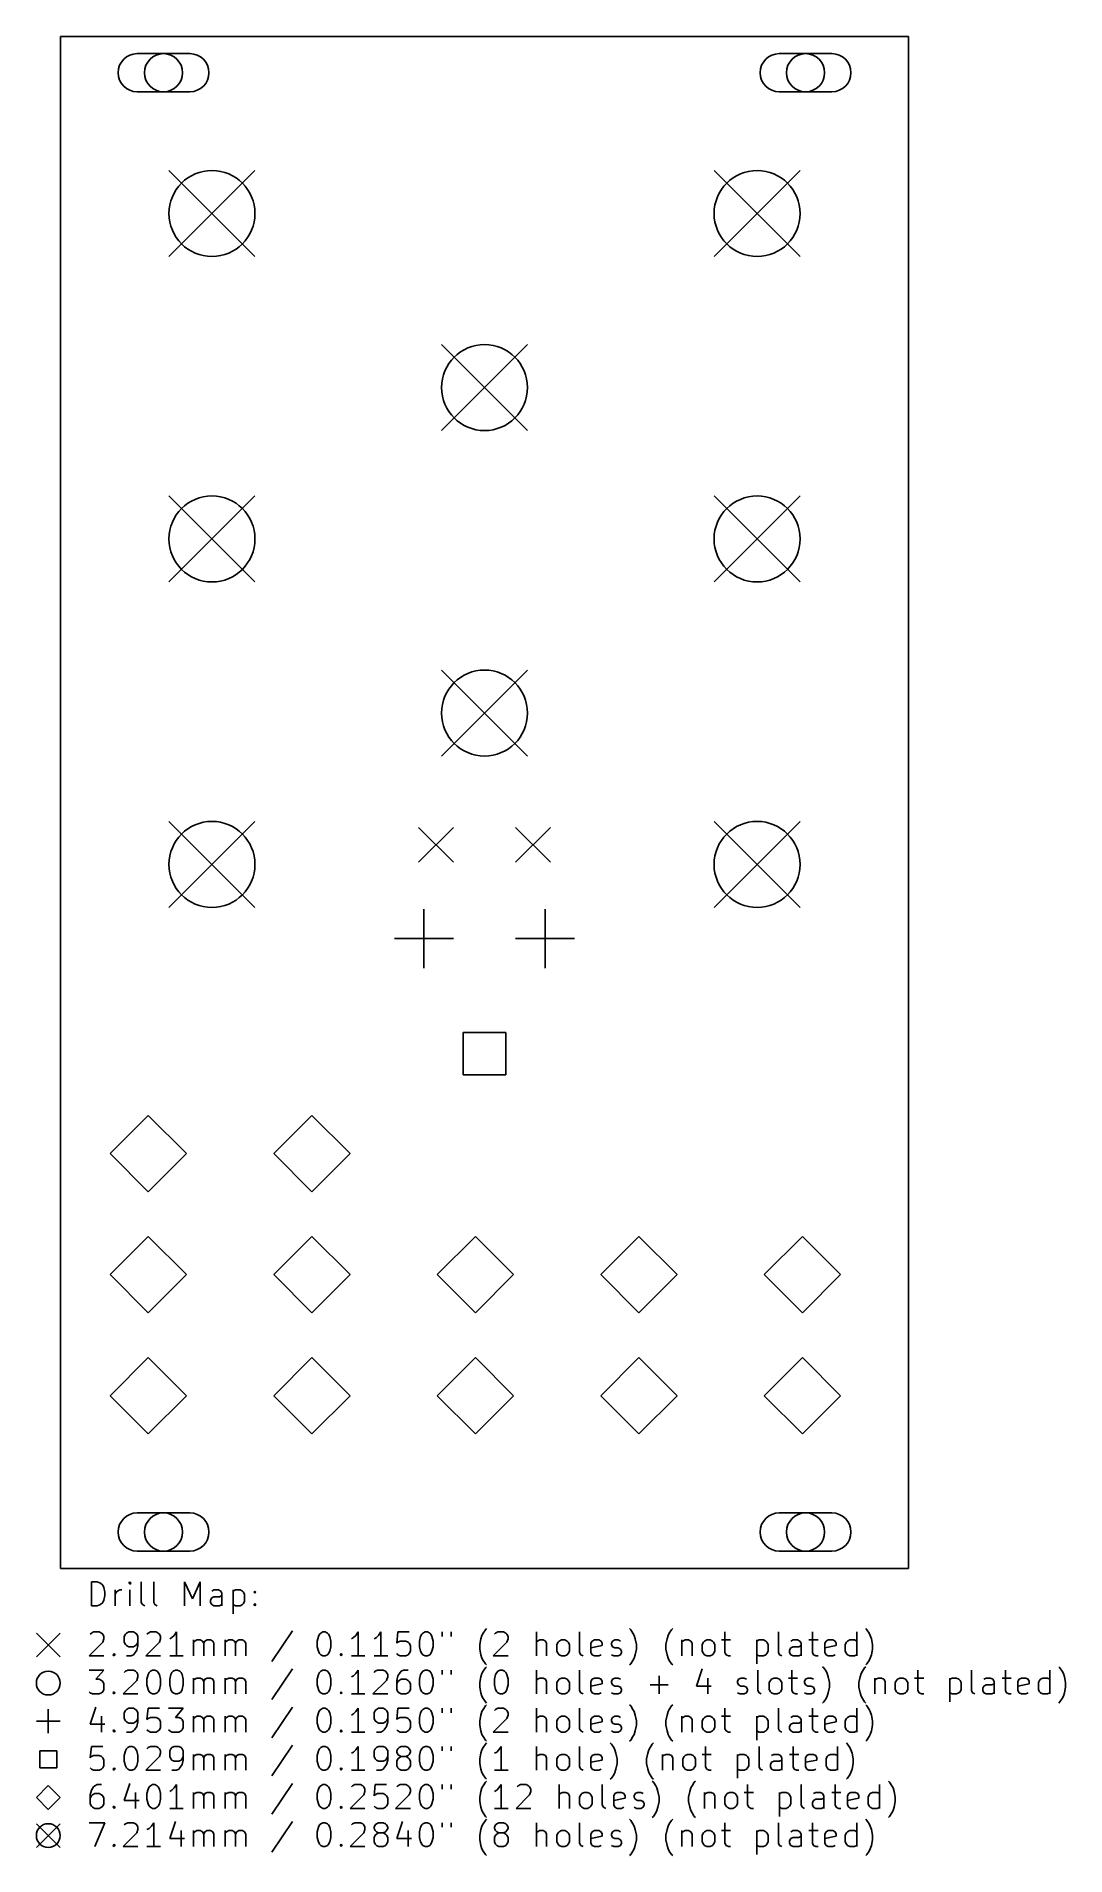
# Model space of a CAD drawing. Extents: x -0.08 to 3.32, y -0.95 to 5.06.
import ezdxf

# ---------------------------------------------------------------- set-up
doc = ezdxf.new("R2010")
doc.units = 0
doc.header["$MEASUREMENT"] = 0
doc.layers.add('BLACK', color=7, linetype='CONTINUOUS')

msp = doc.modelspace()

# ---------------------------------------------------------------- linework, layer by layer
at = {"layer": 'BLACK', "linetype": 'CONTINUOUS'}
for p, q in [((0, 5.06), (2.8, 5.06)), ((0, 0), (0, 5.06)), ((2.8, 5.06), (2.8, 0)), ((0.427, 5.003), (0.253, 5.003)), ((2.547, 5.003), (2.373, 5.003)), ((0.253, 4.877), (0.427, 4.877)), ((2.373, 4.877), (2.547, 4.877)), ((0.358, 4.617), (0.642, 4.333)), ((0.642, 4.617), (0.358, 4.333)), ((2.158, 4.617), (2.442, 4.333)), ((2.442, 4.617), (2.158, 4.333)), ((1.258, 4.042), (1.542, 3.758)), ((1.542, 4.042), (1.258, 3.758)), ((0.358, 3.542), (0.642, 3.258)), ((0.642, 3.542), (0.358, 3.258)), ((2.158, 3.542), (2.442, 3.258)), ((2.442, 3.542), (2.158, 3.258)), ((1.258, 2.967), (1.542, 2.683)), ((1.542, 2.967), (1.258, 2.683)), ((0.358, 2.467), (0.642, 2.183)), ((0.642, 2.467), (0.358, 2.183)), ((2.158, 2.467), (2.442, 2.183)), ((2.442, 2.467), (2.158, 2.183)), ((1.1825, 2.4475), (1.2975, 2.3325)), ((1.2975, 2.4475), (1.1825, 2.3325)), ((1.5025, 2.4475), (1.6175, 2.3325)), ((1.6175, 2.4475), (1.5025, 2.3325)), ((1.2, 2.1775), (1.2, 1.9825)), ((1.6, 2.1775), (1.6, 1.9825)), ((1.1025, 2.08), (1.2975, 2.08)), ((1.5025, 2.08), (1.6975, 2.08)), ((1.47, 1.77), (1.33, 1.77)), ((1.33, 1.77), (1.33, 1.63)), ((1.47, 1.63), (1.47, 1.77)), ((1.33, 1.63), (1.47, 1.63)), ((0.2899, 1.496), (0.1639, 1.37)), ((0.4159, 1.37), (0.2899, 1.496)), ((0.83, 1.496), (0.704, 1.37)), ((0.956, 1.37), (0.83, 1.496)), ((0.1639, 1.37), (0.2899, 1.244)), ((0.2899, 1.244), (0.4159, 1.37)), ((0.704, 1.37), (0.83, 1.244)), ((0.83, 1.244), (0.956, 1.37)), ((0.2899, 1.096), (0.1639, 0.97)), ((0.4159, 0.97), (0.2899, 1.096)), ((0.8299, 1.096), (0.7039, 0.97)), ((0.9559, 0.97), (0.8299, 1.096)), ((1.3699, 1.096), (1.2439, 0.97)), ((1.4959, 0.97), (1.3699, 1.096)), ((1.9099, 1.096), (1.7839, 0.97)), ((2.0359, 0.97), (1.9099, 1.096)), ((2.4499, 1.096), (2.3239, 0.97)), ((2.5759, 0.97), (2.4499, 1.096)), ((0.1639, 0.97), (0.2899, 0.844)), ((0.2899, 0.844), (0.4159, 0.97)), ((0.7039, 0.97), (0.8299, 0.844)), ((0.8299, 0.844), (0.9559, 0.97)), ((1.2439, 0.97), (1.3699, 0.844)), ((1.3699, 0.844), (1.4959, 0.97)), ((1.7839, 0.97), (1.9099, 0.844)), ((1.9099, 0.844), (2.0359, 0.97)), ((2.3239, 0.97), (2.4499, 0.844)), ((2.4499, 0.844), (2.5759, 0.97)), ((0.2899, 0.696), (0.1639, 0.57)), ((0.4159, 0.57), (0.2899, 0.696)), ((0.8299, 0.696), (0.7039, 0.57)), ((0.9559, 0.57), (0.8299, 0.696)), ((1.3699, 0.696), (1.2439, 0.57)), ((1.4959, 0.57), (1.3699, 0.696)), ((1.9099, 0.696), (1.7839, 0.57)), ((2.0359, 0.57), (1.9099, 0.696)), ((2.4499, 0.696), (2.3239, 0.57)), ((2.5759, 0.57), (2.4499, 0.696)), ((0.1639, 0.57), (0.2899, 0.444)), ((0.2899, 0.444), (0.4159, 0.57)), ((0.7039, 0.57), (0.8299, 0.444)), ((0.8299, 0.444), (0.9559, 0.57)), ((1.2439, 0.57), (1.3699, 0.444)), ((1.3699, 0.444), (1.4959, 0.57)), ((1.7839, 0.57), (1.9099, 0.444)), ((1.9099, 0.444), (2.0359, 0.57)), ((2.3239, 0.57), (2.4499, 0.444)), ((2.4499, 0.444), (2.5759, 0.57)), ((0.427, 0.183), (0.253, 0.183)), ((2.547, 0.183), (2.373, 0.183)), ((2.8, 0), (0, 0)), ((0.253, 0.057), (0.427, 0.057)), ((2.373, 0.057), (2.547, 0.057)), ((0.1017, -0.1236), (0.1017, -0.0449)), ((0.1017, -0.0449), (0.1204, -0.0449)), ((0.1204, -0.0449), (0.1317, -0.0486)), ((0.1317, -0.0486), (0.1392, -0.0561)), ((0.1392, -0.0561), (0.1429, -0.0636)), ((0.2292, -0.0449), (0.2254, -0.0486)), ((0.2254, -0.0486), (0.2292, -0.0524)), ((0.2329, -0.0486), (0.2292, -0.0449)), ((0.2292, -0.0449), (0.2292, -0.0524)), ((0.2292, -0.0524), (0.2329, -0.0486)), ((0.2667, -0.1124), (0.2667, -0.0449)), ((0.3079, -0.1124), (0.3079, -0.0449)), ((0.4091, -0.1236), (0.4091, -0.0449)), ((0.4091, -0.0449), (0.4354, -0.1011)), ((0.4354, -0.1011), (0.4616, -0.0449)), ((0.4616, -0.0449), (0.4616, -0.1236)), ((0.1317, -0.1199), (0.1204, -0.1236)), ((0.1392, -0.1124), (0.1317, -0.1199)), ((0.1429, -0.1049), (0.1392, -0.1124)), ((0.1429, -0.0636), (0.1467, -0.0786)), ((0.1467, -0.0899), (0.1429, -0.1049)), ((0.1467, -0.0786), (0.1467, -0.0899)), ((0.1804, -0.1236), (0.1804, -0.0711)), ((0.1804, -0.0861), (0.1842, -0.0786)), ((0.1842, -0.0786), (0.1879, -0.0749)), ((0.1879, -0.0749), (0.1954, -0.0711)), ((0.1954, -0.0711), (0.2029, -0.0711)), ((0.2292, -0.1236), (0.2292, -0.0711)), ((0.2704, -0.1199), (0.2667, -0.1124)), ((0.2779, -0.1236), (0.2704, -0.1199)), ((0.3117, -0.1199), (0.3079, -0.1124)), ((0.3192, -0.1236), (0.3117, -0.1199)), ((0.4954, -0.1049), (0.4991, -0.0974)), ((0.4954, -0.1124), (0.4954, -0.1049)), ((0.4991, -0.1199), (0.4954, -0.1124)), ((0.5066, -0.0711), (0.4991, -0.0749)), ((0.4991, -0.0974), (0.5066, -0.0936)), ((0.5066, -0.1236), (0.4991, -0.1199)), ((0.5216, -0.0711), (0.5066, -0.0711)), ((0.5066, -0.0936), (0.5254, -0.0936)), ((0.5291, -0.0749), (0.5216, -0.0711)), ((0.5254, -0.0936), (0.5329, -0.0899)), ((0.5329, -0.1199), (0.5254, -0.1236)), ((0.5329, -0.0824), (0.5291, -0.0749)), ((0.5329, -0.1236), (0.5329, -0.0824)), ((0.5704, -0.0711), (0.5704, -0.1499)), ((0.5704, -0.0749), (0.5779, -0.0711)), ((0.5779, -0.1236), (0.5704, -0.1199)), ((0.5779, -0.0711), (0.5929, -0.0711)), ((0.5929, -0.0711), (0.6004, -0.0749)), ((0.6004, -0.1199), (0.5929, -0.1236)), ((0.6004, -0.0749), (0.6041, -0.0786)), ((0.6041, -0.1161), (0.6004, -0.1199)), ((0.6041, -0.0786), (0.6079, -0.0861)), ((0.6079, -0.1086), (0.6041, -0.1161)), ((0.6079, -0.0861), (0.6079, -0.1086)), ((0.6379, -0.0786), (0.6416, -0.0749)), ((0.6416, -0.0824), (0.6379, -0.0786)), ((0.6379, -0.1199), (0.6416, -0.1161)), ((0.6416, -0.1236), (0.6379, -0.1199)), ((0.6416, -0.0749), (0.6454, -0.0786)), ((0.6416, -0.0749), (0.6416, -0.0824)), ((0.6454, -0.0786), (0.6416, -0.0824)), ((0.6416, -0.1161), (0.6454, -0.1199)), ((0.6416, -0.1161), (0.6416, -0.1236)), ((0.6454, -0.1199), (0.6416, -0.1236)), ((0.1204, -0.1236), (0.1017, -0.1236)), ((0.5254, -0.1236), (0.5066, -0.1236)), ((0.5929, -0.1236), (0.5779, -0.1236)), ((-0.0797, -0.2136), (-0.001, -0.2923)), ((-0.001, -0.2136), (-0.0797, -0.2923)), ((0.0979, -0.2177), (0.1017, -0.214)), ((0.1017, -0.214), (0.1092, -0.2102)), ((0.1092, -0.2102), (0.1279, -0.2102)), ((0.1279, -0.2102), (0.1354, -0.214)), ((0.1354, -0.214), (0.1392, -0.2177)), ((0.1392, -0.2177), (0.1429, -0.2252)), ((0.1429, -0.2327), (0.1392, -0.244)), ((0.1429, -0.2252), (0.1429, -0.2327)), ((0.2142, -0.2177), (0.2104, -0.2252)), ((0.2104, -0.2252), (0.2104, -0.244)), ((0.2179, -0.214), (0.2142, -0.2177)), ((0.2254, -0.2102), (0.2179, -0.214)), ((0.2404, -0.2102), (0.2254, -0.2102)), ((0.2479, -0.214), (0.2404, -0.2102)), ((0.2517, -0.2177), (0.2479, -0.214)), ((0.2554, -0.2252), (0.2517, -0.2177)), ((0.2554, -0.2552), (0.2554, -0.2252)), ((0.2854, -0.2177), (0.2892, -0.214)), ((0.2892, -0.214), (0.2967, -0.2102)), ((0.2967, -0.2102), (0.3154, -0.2102)), ((0.3154, -0.2102), (0.3229, -0.214)), ((0.3229, -0.214), (0.3267, -0.2177)), ((0.3267, -0.2177), (0.3304, -0.2252)), ((0.3304, -0.2327), (0.3267, -0.244)), ((0.3304, -0.2252), (0.3304, -0.2327)), ((0.3679, -0.229), (0.3604, -0.2327)), ((0.3754, -0.2215), (0.3679, -0.229)), ((0.3829, -0.2102), (0.3754, -0.2215)), ((0.3829, -0.289), (0.3829, -0.2102)), ((0.4391, -0.289), (0.4391, -0.2365)), ((0.4391, -0.244), (0.4429, -0.2402)), ((0.4429, -0.2402), (0.4504, -0.2365)), ((0.4504, -0.2365), (0.4616, -0.2365)), ((0.4616, -0.2365), (0.4691, -0.2402)), ((0.4691, -0.2402), (0.4729, -0.2477)), ((0.4729, -0.2477), (0.4766, -0.2402)), ((0.4766, -0.2402), (0.4841, -0.2365)), ((0.4841, -0.2365), (0.4954, -0.2365)), ((0.4954, -0.2365), (0.5029, -0.2402)), ((0.5029, -0.2402), (0.5066, -0.2477)), ((0.5441, -0.289), (0.5441, -0.2365)), ((0.5441, -0.244), (0.5479, -0.2402)), ((0.5479, -0.2402), (0.5554, -0.2365)), ((0.5554, -0.2365), (0.5666, -0.2365)), ((0.5666, -0.2365), (0.5741, -0.2402)), ((0.5741, -0.2402), (0.5779, -0.2477)), ((0.5779, -0.2477), (0.5816, -0.2402)), ((0.5816, -0.2402), (0.5891, -0.2365)), ((0.5891, -0.2365), (0.6004, -0.2365)), ((0.6004, -0.2365), (0.6079, -0.2402)), ((0.6079, -0.2402), (0.6116, -0.2477)), ((0.7654, -0.2065), (0.6979, -0.3077)), ((0.8478, -0.2402), (0.8516, -0.2252)), ((0.8478, -0.259), (0.8478, -0.2402)), ((0.8516, -0.2252), (0.8553, -0.2177)), ((0.8553, -0.2177), (0.8591, -0.214)), ((0.8591, -0.214), (0.8666, -0.2102)), ((0.8666, -0.2102), (0.8741, -0.2102)), ((0.8741, -0.2102), (0.8816, -0.214)), ((0.8816, -0.214), (0.8853, -0.2177)), ((0.8853, -0.2177), (0.8891, -0.2252)), ((0.8891, -0.2252), (0.8928, -0.2402)), ((0.8928, -0.2402), (0.8928, -0.259)), ((0.9678, -0.229), (0.9603, -0.2327)), ((0.9753, -0.2215), (0.9678, -0.229)), ((0.9828, -0.2102), (0.9753, -0.2215)), ((0.9828, -0.289), (0.9828, -0.2102)), ((1.0428, -0.229), (1.0353, -0.2327)), ((1.0503, -0.2215), (1.0428, -0.229)), ((1.0578, -0.2102), (1.0503, -0.2215)), ((1.0578, -0.289), (1.0578, -0.2102)), ((1.1141, -0.2102), (1.1103, -0.2477)), ((1.1516, -0.2102), (1.1141, -0.2102)), ((1.1141, -0.244), (1.1216, -0.2402)), ((1.1216, -0.2402), (1.1403, -0.2402)), ((1.1403, -0.2402), (1.1478, -0.244)), ((1.1853, -0.2402), (1.189, -0.2252)), ((1.1853, -0.259), (1.1853, -0.2402)), ((1.189, -0.2252), (1.1928, -0.2177)), ((1.1928, -0.2177), (1.1965, -0.214)), ((1.1965, -0.214), (1.204, -0.2102)), ((1.204, -0.2102), (1.2115, -0.2102)), ((1.2115, -0.2102), (1.219, -0.214)), ((1.219, -0.214), (1.2228, -0.2177)), ((1.2228, -0.2177), (1.2265, -0.2252)), ((1.2265, -0.2252), (1.2303, -0.2402)), ((1.2303, -0.2402), (1.2303, -0.259)), ((1.2603, -0.2102), (1.2603, -0.2252)), ((1.2903, -0.2102), (1.2903, -0.2252)), ((1.384, -0.2515), (1.3878, -0.2327)), ((1.3878, -0.2327), (1.3915, -0.2215)), ((1.3915, -0.2215), (1.3953, -0.214)), ((1.3953, -0.214), (1.4028, -0.2027)), ((1.4028, -0.2027), (1.4065, -0.199)), ((1.4328, -0.2177), (1.4365, -0.214)), ((1.4365, -0.214), (1.444, -0.2102)), ((1.444, -0.2102), (1.4628, -0.2102)), ((1.4628, -0.2102), (1.4703, -0.214)), ((1.4703, -0.214), (1.474, -0.2177)), ((1.474, -0.2177), (1.4778, -0.2252)), ((1.4778, -0.2327), (1.474, -0.244)), ((1.4778, -0.2252), (1.4778, -0.2327)), ((1.5715, -0.289), (1.5715, -0.2102)), ((1.5752, -0.2402), (1.5715, -0.244)), ((1.5827, -0.2365), (1.5752, -0.2402)), ((1.594, -0.2365), (1.5827, -0.2365)), ((1.6015, -0.2402), (1.594, -0.2365)), ((1.6052, -0.2477), (1.6015, -0.2402)), ((1.6427, -0.244), (1.6465, -0.2402)), ((1.6465, -0.2402), (1.654, -0.2365)), ((1.654, -0.2365), (1.6652, -0.2365)), ((1.6652, -0.2365), (1.6727, -0.2402)), ((1.6727, -0.2402), (1.6765, -0.244)), ((1.714, -0.2777), (1.714, -0.2102)), ((1.7515, -0.2477), (1.7552, -0.2402)), ((1.7552, -0.2402), (1.7627, -0.2365)), ((1.7627, -0.2365), (1.7777, -0.2365)), ((1.7777, -0.2365), (1.7852, -0.2402)), ((1.7852, -0.2402), (1.789, -0.2477)), ((1.819, -0.2477), (1.8227, -0.2402)), ((1.8227, -0.2402), (1.8302, -0.2365)), ((1.8302, -0.2365), (1.8415, -0.2365)), ((1.8415, -0.2365), (1.849, -0.2402)), ((1.8827, -0.2027), (1.879, -0.199)), ((1.8902, -0.214), (1.8827, -0.2027)), ((1.894, -0.2215), (1.8902, -0.214)), ((1.8977, -0.2327), (1.894, -0.2215)), ((1.9015, -0.2515), (1.8977, -0.2327)), ((1.9989, -0.2515), (2.0027, -0.2327)), ((2.0027, -0.2327), (2.0064, -0.2215)), ((2.0064, -0.2215), (2.0102, -0.214)), ((2.0102, -0.214), (2.0177, -0.2027)), ((2.0177, -0.2027), (2.0214, -0.199)), ((2.0514, -0.2365), (2.0514, -0.289)), ((2.0514, -0.244), (2.0552, -0.2402)), ((2.0552, -0.2402), (2.0627, -0.2365)), ((2.0627, -0.2365), (2.0739, -0.2365)), ((2.0739, -0.2365), (2.0814, -0.2402)), ((2.0814, -0.2402), (2.0852, -0.2477)), ((2.1227, -0.244), (2.1264, -0.2402)), ((2.1264, -0.2402), (2.1339, -0.2365)), ((2.1339, -0.2365), (2.1452, -0.2365)), ((2.1452, -0.2365), (2.1527, -0.2402)), ((2.1527, -0.2402), (2.1564, -0.244)), ((2.1827, -0.2365), (2.2127, -0.2365)), ((2.1939, -0.2102), (2.1939, -0.2777)), ((2.2989, -0.2365), (2.2989, -0.3152)), ((2.2989, -0.2402), (2.3064, -0.2365)), ((2.3064, -0.2365), (2.3214, -0.2365)), ((2.3214, -0.2365), (2.3289, -0.2402)), ((2.3289, -0.2402), (2.3327, -0.244)), ((2.3702, -0.2777), (2.3702, -0.2102)), ((2.4189, -0.2365), (2.4114, -0.2402)), ((2.4339, -0.2365), (2.4189, -0.2365)), ((2.4414, -0.2402), (2.4339, -0.2365)), ((2.4451, -0.2477), (2.4414, -0.2402)), ((2.4714, -0.2365), (2.5014, -0.2365)), ((2.4826, -0.2102), (2.4826, -0.2777)), ((2.5239, -0.2477), (2.5276, -0.2402)), ((2.5276, -0.2402), (2.5351, -0.2365)), ((2.5351, -0.2365), (2.5501, -0.2365)), ((2.5501, -0.2365), (2.5576, -0.2402)), ((2.5576, -0.2402), (2.5614, -0.2477)), ((2.5951, -0.244), (2.5989, -0.2402)), ((2.5989, -0.2402), (2.6064, -0.2365)), ((2.6064, -0.2365), (2.6214, -0.2365)), ((2.6214, -0.2365), (2.6289, -0.2402)), ((2.6289, -0.289), (2.6289, -0.2102)), ((2.6626, -0.2027), (2.6589, -0.199)), ((2.6701, -0.214), (2.6626, -0.2027)), ((2.6739, -0.2215), (2.6701, -0.214)), ((2.6776, -0.2327), (2.6739, -0.2215)), ((2.6814, -0.2515), (2.6776, -0.2327)), ((0.1392, -0.244), (0.0942, -0.289)), ((0.0942, -0.289), (0.1429, -0.289)), ((0.1729, -0.2852), (0.1767, -0.2815)), ((0.1767, -0.289), (0.1729, -0.2852)), ((0.1767, -0.2815), (0.1804, -0.2852)), ((0.1767, -0.2815), (0.1767, -0.289)), ((0.1804, -0.2852), (0.1767, -0.289)), ((0.2104, -0.244), (0.2142, -0.2515)), ((0.2142, -0.2515), (0.2179, -0.2552)), ((0.2179, -0.2552), (0.2254, -0.259)), ((0.2179, -0.289), (0.2329, -0.289)), ((0.2254, -0.259), (0.2404, -0.259)), ((0.2329, -0.289), (0.2404, -0.2852)), ((0.2404, -0.259), (0.2479, -0.2552)), ((0.2404, -0.2852), (0.2442, -0.2815)), ((0.2442, -0.2815), (0.2517, -0.2702)), ((0.2479, -0.2552), (0.2517, -0.2515)), ((0.2517, -0.2515), (0.2554, -0.244)), ((0.2517, -0.2702), (0.2554, -0.2552)), ((0.3267, -0.244), (0.2817, -0.289)), ((0.2817, -0.289), (0.3304, -0.289)), ((0.4054, -0.289), (0.3604, -0.289)), ((0.4729, -0.2477), (0.4729, -0.289)), ((0.5066, -0.2477), (0.5066, -0.289)), ((0.5779, -0.2477), (0.5779, -0.289)), ((0.6116, -0.2477), (0.6116, -0.289)), ((0.8516, -0.274), (0.8478, -0.259)), ((0.8553, -0.2815), (0.8516, -0.274)), ((0.8591, -0.2852), (0.8553, -0.2815)), ((0.8666, -0.289), (0.8591, -0.2852)), ((0.8741, -0.289), (0.8666, -0.289)), ((0.8816, -0.2852), (0.8741, -0.289)), ((0.8853, -0.2815), (0.8816, -0.2852)), ((0.8891, -0.274), (0.8853, -0.2815)), ((0.8928, -0.259), (0.8891, -0.274)), ((0.9228, -0.2852), (0.9266, -0.2815)), ((0.9266, -0.289), (0.9228, -0.2852)), ((0.9266, -0.2815), (0.9303, -0.2852)), ((0.9266, -0.2815), (0.9266, -0.289)), ((0.9303, -0.2852), (0.9266, -0.289)), ((1.0053, -0.289), (0.9603, -0.289)), ((1.0803, -0.289), (1.0353, -0.289)), ((1.1103, -0.2477), (1.1141, -0.244)), ((1.1141, -0.2852), (1.1103, -0.2815)), ((1.1216, -0.289), (1.1141, -0.2852)), ((1.1403, -0.289), (1.1216, -0.289)), ((1.1478, -0.2852), (1.1403, -0.289)), ((1.1478, -0.244), (1.1516, -0.2477)), ((1.1516, -0.2815), (1.1478, -0.2852)), ((1.1516, -0.2477), (1.1553, -0.2552)), ((1.1553, -0.274), (1.1516, -0.2815)), ((1.1553, -0.2552), (1.1553, -0.274)), ((1.189, -0.274), (1.1853, -0.259)), ((1.1928, -0.2815), (1.189, -0.274)), ((1.1965, -0.2852), (1.1928, -0.2815)), ((1.204, -0.289), (1.1965, -0.2852)), ((1.2115, -0.289), (1.204, -0.289)), ((1.219, -0.2852), (1.2115, -0.289)), ((1.2228, -0.2815), (1.219, -0.2852)), ((1.2265, -0.274), (1.2228, -0.2815)), ((1.2303, -0.259), (1.2265, -0.274)), ((1.384, -0.2665), (1.384, -0.2515)), ((1.3878, -0.2852), (1.384, -0.2665)), ((1.3915, -0.2965), (1.3878, -0.2852)), ((1.3953, -0.304), (1.3915, -0.2965)), ((1.474, -0.244), (1.429, -0.289)), ((1.429, -0.289), (1.4778, -0.289)), ((1.6052, -0.289), (1.6052, -0.2477)), ((1.639, -0.2515), (1.6427, -0.244)), ((1.639, -0.274), (1.639, -0.2515)), ((1.6427, -0.2815), (1.639, -0.274)), ((1.6465, -0.2852), (1.6427, -0.2815)), ((1.654, -0.289), (1.6465, -0.2852)), ((1.6652, -0.289), (1.654, -0.289)), ((1.6727, -0.2852), (1.6652, -0.289)), ((1.6765, -0.2815), (1.6727, -0.2852)), ((1.6765, -0.244), (1.6802, -0.2515)), ((1.6802, -0.274), (1.6765, -0.2815)), ((1.6802, -0.2515), (1.6802, -0.274)), ((1.7177, -0.2852), (1.714, -0.2777)), ((1.7252, -0.289), (1.7177, -0.2852)), ((1.7515, -0.2777), (1.7515, -0.2477)), ((1.789, -0.2552), (1.7515, -0.2627)), ((1.7552, -0.2852), (1.7515, -0.2777)), ((1.7627, -0.289), (1.7552, -0.2852)), ((1.7777, -0.289), (1.7627, -0.289)), ((1.7852, -0.2852), (1.7777, -0.289)), ((1.789, -0.2477), (1.789, -0.2552)), ((1.819, -0.2515), (1.819, -0.2477)), ((1.8227, -0.259), (1.819, -0.2515)), ((1.819, -0.2852), (1.8265, -0.289)), ((1.8302, -0.2627), (1.8227, -0.259)), ((1.8265, -0.289), (1.8415, -0.289)), ((1.8415, -0.2627), (1.8302, -0.2627)), ((1.849, -0.2665), (1.8415, -0.2627)), ((1.8415, -0.289), (1.849, -0.2852)), ((1.8527, -0.274), (1.849, -0.2665)), ((1.849, -0.2852), (1.8527, -0.2777)), ((1.8527, -0.2777), (1.8527, -0.274)), ((1.8902, -0.304), (1.894, -0.2965)), ((1.894, -0.2965), (1.8977, -0.2852)), ((1.8977, -0.2852), (1.9015, -0.2665)), ((1.9015, -0.2665), (1.9015, -0.2515)), ((1.9989, -0.2665), (1.9989, -0.2515)), ((2.0027, -0.2852), (1.9989, -0.2665)), ((2.0064, -0.2965), (2.0027, -0.2852)), ((2.0102, -0.304), (2.0064, -0.2965)), ((2.0852, -0.2477), (2.0852, -0.289)), ((2.1189, -0.2515), (2.1227, -0.244)), ((2.1189, -0.274), (2.1189, -0.2515)), ((2.1227, -0.2815), (2.1189, -0.274)), ((2.1264, -0.2852), (2.1227, -0.2815)), ((2.1339, -0.289), (2.1264, -0.2852)), ((2.1452, -0.289), (2.1339, -0.289)), ((2.1527, -0.2852), (2.1452, -0.289)), ((2.1564, -0.2815), (2.1527, -0.2852)), ((2.1564, -0.244), (2.1602, -0.2515)), ((2.1602, -0.274), (2.1564, -0.2815)), ((2.1602, -0.2515), (2.1602, -0.274)), ((2.1939, -0.2777), (2.1977, -0.2852)), ((2.1977, -0.2852), (2.2052, -0.289)), ((2.2052, -0.289), (2.2127, -0.289)), ((2.3064, -0.289), (2.2989, -0.2852)), ((2.3214, -0.289), (2.3064, -0.289)), ((2.3289, -0.2852), (2.3214, -0.289)), ((2.3327, -0.2815), (2.3289, -0.2852)), ((2.3327, -0.244), (2.3364, -0.2515)), ((2.3364, -0.274), (2.3327, -0.2815)), ((2.3364, -0.2515), (2.3364, -0.274)), ((2.3739, -0.2852), (2.3702, -0.2777)), ((2.3814, -0.289), (2.3739, -0.2852)), ((2.4076, -0.2702), (2.4114, -0.2627)), ((2.4076, -0.2777), (2.4076, -0.2702)), ((2.4114, -0.2852), (2.4076, -0.2777)), ((2.4114, -0.2627), (2.4189, -0.259)), ((2.4189, -0.289), (2.4114, -0.2852)), ((2.4189, -0.259), (2.4376, -0.259)), ((2.4376, -0.289), (2.4189, -0.289)), ((2.4376, -0.259), (2.4451, -0.2552)), ((2.4451, -0.2852), (2.4376, -0.289)), ((2.4451, -0.289), (2.4451, -0.2477)), ((2.4826, -0.2777), (2.4864, -0.2852)), ((2.4864, -0.2852), (2.4939, -0.289)), ((2.4939, -0.289), (2.5014, -0.289)), ((2.5239, -0.2777), (2.5239, -0.2477)), ((2.5614, -0.2552), (2.5239, -0.2627)), ((2.5276, -0.2852), (2.5239, -0.2777)), ((2.5351, -0.289), (2.5276, -0.2852)), ((2.5501, -0.289), (2.5351, -0.289)), ((2.5576, -0.2852), (2.5501, -0.289)), ((2.5614, -0.2477), (2.5614, -0.2552)), ((2.5914, -0.2515), (2.5951, -0.244)), ((2.5914, -0.274), (2.5914, -0.2515)), ((2.5951, -0.2815), (2.5914, -0.274)), ((2.5989, -0.2852), (2.5951, -0.2815)), ((2.6064, -0.289), (2.5989, -0.2852)), ((2.6214, -0.289), (2.6064, -0.289)), ((2.6289, -0.2852), (2.6214, -0.289)), ((2.6701, -0.304), (2.6739, -0.2965)), ((2.6739, -0.2965), (2.6776, -0.2852)), ((2.6776, -0.2852), (2.6814, -0.2665)), ((2.6814, -0.2665), (2.6814, -0.2515)), ((0.0942, -0.3362), (0.1429, -0.3362)), ((0.1429, -0.3362), (0.1167, -0.3662)), ((0.2104, -0.3437), (0.2142, -0.34)), ((0.2142, -0.34), (0.2217, -0.3362)), ((0.2217, -0.3362), (0.2404, -0.3362)), ((0.2404, -0.3362), (0.2479, -0.34)), ((0.2479, -0.34), (0.2517, -0.3437)), ((0.2517, -0.3437), (0.2554, -0.3512)), ((0.2554, -0.3587), (0.2517, -0.37)), ((0.2554, -0.3512), (0.2554, -0.3587)), ((0.2854, -0.3662), (0.2892, -0.3512)), ((0.2892, -0.3512), (0.2929, -0.3437)), ((0.2929, -0.3437), (0.2967, -0.34)), ((0.2967, -0.34), (0.3042, -0.3362)), ((0.3042, -0.3362), (0.3117, -0.3362)), ((0.3117, -0.3362), (0.3192, -0.34)), ((0.3192, -0.34), (0.3229, -0.3437)), ((0.3229, -0.3437), (0.3267, -0.3512)), ((0.3267, -0.3512), (0.3304, -0.3662)), ((0.3604, -0.3662), (0.3642, -0.3512)), ((0.3642, -0.3512), (0.3679, -0.3437)), ((0.3679, -0.3437), (0.3717, -0.34)), ((0.3717, -0.34), (0.3791, -0.3362)), ((0.3791, -0.3362), (0.3866, -0.3362)), ((0.3866, -0.3362), (0.3941, -0.34)), ((0.3941, -0.34), (0.3979, -0.3437)), ((0.3979, -0.3437), (0.4016, -0.3512)), ((0.4016, -0.3512), (0.4054, -0.3662)), ((0.7654, -0.3325), (0.6979, -0.4337)), ((0.8478, -0.3662), (0.8516, -0.3512)), ((0.8516, -0.3512), (0.8553, -0.3437)), ((0.8553, -0.3437), (0.8591, -0.34)), ((0.8591, -0.34), (0.8666, -0.3362)), ((0.8666, -0.3362), (0.8741, -0.3362)), ((0.8741, -0.3362), (0.8816, -0.34)), ((0.8816, -0.34), (0.8853, -0.3437)), ((0.8853, -0.3437), (0.8891, -0.3512)), ((0.8891, -0.3512), (0.8928, -0.3662)), ((0.9678, -0.355), (0.9603, -0.3587)), ((0.9753, -0.3475), (0.9678, -0.355)), ((0.9828, -0.3362), (0.9753, -0.3475)), ((0.9828, -0.415), (0.9828, -0.3362)), ((1.0353, -0.3437), (1.0391, -0.34)), ((1.0391, -0.34), (1.0466, -0.3362)), ((1.0466, -0.3362), (1.0653, -0.3362)), ((1.0653, -0.3362), (1.0728, -0.34)), ((1.0728, -0.34), (1.0766, -0.3437)), ((1.0766, -0.3437), (1.0803, -0.3512)), ((1.0803, -0.3587), (1.0766, -0.37)), ((1.0803, -0.3512), (1.0803, -0.3587)), ((1.1141, -0.355), (1.1103, -0.37)), ((1.1216, -0.3437), (1.1141, -0.355)), ((1.1253, -0.34), (1.1216, -0.3437)), ((1.1328, -0.3362), (1.1253, -0.34)), ((1.1478, -0.3362), (1.1328, -0.3362)), ((1.1853, -0.3662), (1.189, -0.3512)), ((1.189, -0.3512), (1.1928, -0.3437)), ((1.1928, -0.3437), (1.1965, -0.34)), ((1.1965, -0.34), (1.204, -0.3362)), ((1.204, -0.3362), (1.2115, -0.3362)), ((1.2115, -0.3362), (1.219, -0.34)), ((1.219, -0.34), (1.2228, -0.3437)), ((1.2228, -0.3437), (1.2265, -0.3512)), ((1.2265, -0.3512), (1.2303, -0.3662)), ((1.2603, -0.3362), (1.2603, -0.3512)), ((1.2903, -0.3362), (1.2903, -0.3512)), ((1.384, -0.3775), (1.3878, -0.3587)), ((1.3878, -0.3587), (1.3915, -0.3475)), ((1.3915, -0.3475), (1.3953, -0.34)), ((1.4028, -0.3152), (1.3953, -0.304)), ((1.3953, -0.34), (1.4028, -0.3287)), ((1.4065, -0.319), (1.4028, -0.3152)), ((1.4028, -0.3287), (1.4065, -0.325)), ((1.4328, -0.3662), (1.4365, -0.3512)), ((1.4365, -0.3512), (1.4403, -0.3437)), ((1.4403, -0.3437), (1.444, -0.34)), ((1.444, -0.34), (1.4515, -0.3362)), ((1.4515, -0.3362), (1.459, -0.3362)), ((1.459, -0.3362), (1.4665, -0.34)), ((1.4665, -0.34), (1.4703, -0.3437)), ((1.4703, -0.3437), (1.474, -0.3512)), ((1.474, -0.3512), (1.4778, -0.3662)), ((1.5715, -0.415), (1.5715, -0.3362)), ((1.714, -0.4037), (1.714, -0.3362)), ((1.879, -0.319), (1.8827, -0.3152)), ((1.8827, -0.3152), (1.8902, -0.304)), ((1.9764, -0.415), (1.9764, -0.355)), ((2.0177, -0.3152), (2.0102, -0.304)), ((2.0214, -0.319), (2.0177, -0.3152)), ((2.1189, -0.3325), (2.1002, -0.3887)), ((2.3027, -0.4037), (2.3027, -0.3362)), ((2.4151, -0.3362), (2.4151, -0.4037)), ((2.5201, -0.3287), (2.5164, -0.325)), ((2.5276, -0.34), (2.5201, -0.3287)), ((2.5314, -0.3475), (2.5276, -0.34)), ((2.5351, -0.3587), (2.5314, -0.3475)), ((2.5389, -0.3775), (2.5351, -0.3587)), ((2.6364, -0.3775), (2.6401, -0.3587)), ((2.6401, -0.3587), (2.6439, -0.3475)), ((2.6439, -0.3475), (2.6476, -0.34)), ((2.6476, -0.34), (2.6551, -0.3287)), ((2.6551, -0.3287), (2.6589, -0.325)), ((2.6589, -0.319), (2.6626, -0.3152)), ((2.6626, -0.3152), (2.6701, -0.304)), ((2.8313, -0.3362), (2.8313, -0.4037)), ((3.0076, -0.4037), (3.0076, -0.3362)), ((3.1201, -0.3362), (3.1201, -0.4037)), ((3.2663, -0.415), (3.2663, -0.3362)), ((3.3, -0.3287), (3.2963, -0.325)), ((3.3075, -0.34), (3.3, -0.3287)), ((3.3113, -0.3475), (3.3075, -0.34)), ((3.315, -0.3587), (3.3113, -0.3475)), ((3.3188, -0.3775), (3.315, -0.3587)), ((0.0979, -0.4112), (0.0942, -0.4075)), ((0.1054, -0.415), (0.0979, -0.4112)), ((0.1279, -0.415), (0.1054, -0.415)), ((0.1167, -0.3662), (0.1279, -0.3662)), ((0.1279, -0.3662), (0.1354, -0.37)), ((0.1354, -0.4112), (0.1279, -0.415)), ((0.1354, -0.37), (0.1392, -0.3737)), ((0.1392, -0.4075), (0.1354, -0.4112)), ((0.1392, -0.3737), (0.1429, -0.3812)), ((0.1429, -0.4), (0.1392, -0.4075)), ((0.1429, -0.3812), (0.1429, -0.4)), ((0.1729, -0.4112), (0.1767, -0.4075)), ((0.1767, -0.415), (0.1729, -0.4112)), ((0.1767, -0.4075), (0.1804, -0.4112)), ((0.1767, -0.4075), (0.1767, -0.415)), ((0.1804, -0.4112), (0.1767, -0.415)), ((0.2517, -0.37), (0.2067, -0.415)), ((0.2067, -0.415), (0.2554, -0.415)), ((0.2854, -0.385), (0.2854, -0.3662)), ((0.2892, -0.4), (0.2854, -0.385)), ((0.2929, -0.4075), (0.2892, -0.4)), ((0.2967, -0.4112), (0.2929, -0.4075)), ((0.3042, -0.415), (0.2967, -0.4112)), ((0.3117, -0.415), (0.3042, -0.415)), ((0.3192, -0.4112), (0.3117, -0.415)), ((0.3229, -0.4075), (0.3192, -0.4112)), ((0.3267, -0.4), (0.3229, -0.4075)), ((0.3304, -0.385), (0.3267, -0.4)), ((0.3304, -0.3662), (0.3304, -0.385)), ((0.3604, -0.385), (0.3604, -0.3662)), ((0.3642, -0.4), (0.3604, -0.385)), ((0.3679, -0.4075), (0.3642, -0.4)), ((0.3717, -0.4112), (0.3679, -0.4075)), ((0.3791, -0.415), (0.3717, -0.4112)), ((0.3866, -0.415), (0.3791, -0.415)), ((0.3941, -0.4112), (0.3866, -0.415)), ((0.3979, -0.4075), (0.3941, -0.4112)), ((0.4016, -0.4), (0.3979, -0.4075)), ((0.4054, -0.385), (0.4016, -0.4)), ((0.4054, -0.3662), (0.4054, -0.385)), ((0.4391, -0.415), (0.4391, -0.3625)), ((0.4391, -0.37), (0.4429, -0.3662)), ((0.4429, -0.3662), (0.4504, -0.3625)), ((0.4504, -0.3625), (0.4616, -0.3625)), ((0.4616, -0.3625), (0.4691, -0.3662)), ((0.4691, -0.3662), (0.4729, -0.3737)), ((0.4729, -0.3737), (0.4766, -0.3662)), ((0.4729, -0.3737), (0.4729, -0.415)), ((0.4766, -0.3662), (0.4841, -0.3625)), ((0.4841, -0.3625), (0.4954, -0.3625)), ((0.4954, -0.3625), (0.5029, -0.3662)), ((0.5029, -0.3662), (0.5066, -0.3737)), ((0.5066, -0.3737), (0.5066, -0.415)), ((0.5441, -0.415), (0.5441, -0.3625)), ((0.5441, -0.37), (0.5479, -0.3662)), ((0.5479, -0.3662), (0.5554, -0.3625)), ((0.5554, -0.3625), (0.5666, -0.3625)), ((0.5666, -0.3625), (0.5741, -0.3662)), ((0.5741, -0.3662), (0.5779, -0.3737)), ((0.5779, -0.3737), (0.5816, -0.3662)), ((0.5779, -0.3737), (0.5779, -0.415)), ((0.5816, -0.3662), (0.5891, -0.3625)), ((0.5891, -0.3625), (0.6004, -0.3625)), ((0.6004, -0.3625), (0.6079, -0.3662)), ((0.6079, -0.3662), (0.6116, -0.3737)), ((0.6116, -0.3737), (0.6116, -0.415)), ((0.8478, -0.385), (0.8478, -0.3662)), ((0.8516, -0.4), (0.8478, -0.385)), ((0.8553, -0.4075), (0.8516, -0.4)), ((0.8591, -0.4112), (0.8553, -0.4075)), ((0.8666, -0.415), (0.8591, -0.4112)), ((0.8741, -0.415), (0.8666, -0.415)), ((0.8816, -0.4112), (0.8741, -0.415)), ((0.8853, -0.4075), (0.8816, -0.4112)), ((0.8891, -0.4), (0.8853, -0.4075)), ((0.8928, -0.385), (0.8891, -0.4)), ((0.8928, -0.3662), (0.8928, -0.385)), ((0.9228, -0.4112), (0.9266, -0.4075)), ((0.9266, -0.415), (0.9228, -0.4112)), ((0.9266, -0.4075), (0.9303, -0.4112)), ((0.9266, -0.4075), (0.9266, -0.415)), ((0.9303, -0.4112), (0.9266, -0.415)), ((1.0053, -0.415), (0.9603, -0.415)), ((1.0766, -0.37), (1.0316, -0.415)), ((1.0316, -0.415), (1.0803, -0.415)), ((1.1103, -0.37), (1.1103, -0.4)), ((1.1141, -0.3737), (1.1103, -0.3812)), ((1.1103, -0.4), (1.1141, -0.4075)), ((1.1178, -0.37), (1.1141, -0.3737)), ((1.1141, -0.4075), (1.1178, -0.4112)), ((1.1253, -0.3662), (1.1178, -0.37)), ((1.1178, -0.4112), (1.1253, -0.415)), ((1.1403, -0.3662), (1.1253, -0.3662)), ((1.1253, -0.415), (1.1403, -0.415)), ((1.1478, -0.37), (1.1403, -0.3662)), ((1.1403, -0.415), (1.1478, -0.4112)), ((1.1516, -0.3737), (1.1478, -0.37)), ((1.1478, -0.4112), (1.1516, -0.4075)), ((1.1553, -0.3812), (1.1516, -0.3737)), ((1.1516, -0.4075), (1.1553, -0.4)), ((1.1553, -0.4), (1.1553, -0.3812)), ((1.1853, -0.385), (1.1853, -0.3662)), ((1.189, -0.4), (1.1853, -0.385)), ((1.1928, -0.4075), (1.189, -0.4)), ((1.1965, -0.4112), (1.1928, -0.4075)), ((1.204, -0.415), (1.1965, -0.4112)), ((1.2115, -0.415), (1.204, -0.415)), ((1.219, -0.4112), (1.2115, -0.415)), ((1.2228, -0.4075), (1.219, -0.4112)), ((1.2265, -0.4), (1.2228, -0.4075)), ((1.2303, -0.385), (1.2265, -0.4)), ((1.2303, -0.3662), (1.2303, -0.385)), ((1.384, -0.3925), (1.384, -0.3775)), ((1.3878, -0.4112), (1.384, -0.3925)), ((1.3915, -0.4225), (1.3878, -0.4112)), ((1.4328, -0.385), (1.4328, -0.3662)), ((1.4365, -0.4), (1.4328, -0.385)), ((1.4403, -0.4075), (1.4365, -0.4)), ((1.444, -0.4112), (1.4403, -0.4075)), ((1.4515, -0.415), (1.444, -0.4112)), ((1.459, -0.415), (1.4515, -0.415)), ((1.4665, -0.4112), (1.459, -0.415)), ((1.4703, -0.4075), (1.4665, -0.4112)), ((1.474, -0.4), (1.4703, -0.4075)), ((1.4778, -0.385), (1.474, -0.4)), ((1.4778, -0.3662), (1.4778, -0.385)), ((1.5752, -0.3662), (1.5715, -0.37)), ((1.5827, -0.3625), (1.5752, -0.3662)), ((1.594, -0.3625), (1.5827, -0.3625)), ((1.6015, -0.3662), (1.594, -0.3625)), ((1.6052, -0.3737), (1.6015, -0.3662)), ((1.6052, -0.415), (1.6052, -0.3737)), ((1.639, -0.3775), (1.6427, -0.37)), ((1.639, -0.4), (1.639, -0.3775)), ((1.6427, -0.4075), (1.639, -0.4)), ((1.6427, -0.37), (1.6465, -0.3662)), ((1.6465, -0.4112), (1.6427, -0.4075)), ((1.6465, -0.3662), (1.654, -0.3625)), ((1.654, -0.415), (1.6465, -0.4112)), ((1.654, -0.3625), (1.6652, -0.3625)), ((1.6652, -0.415), (1.654, -0.415)), ((1.6652, -0.3625), (1.6727, -0.3662)), ((1.6727, -0.4112), (1.6652, -0.415)), ((1.6727, -0.3662), (1.6765, -0.37)), ((1.6765, -0.4075), (1.6727, -0.4112)), ((1.6765, -0.37), (1.6802, -0.3775)), ((1.6802, -0.4), (1.6765, -0.4075)), ((1.6802, -0.3775), (1.6802, -0.4)), ((1.7177, -0.4112), (1.714, -0.4037)), ((1.7252, -0.415), (1.7177, -0.4112)), ((1.7515, -0.3737), (1.7552, -0.3662)), ((1.7515, -0.4037), (1.7515, -0.3737)), ((1.789, -0.3812), (1.7515, -0.3887)), ((1.7552, -0.4112), (1.7515, -0.4037)), ((1.7552, -0.3662), (1.7627, -0.3625)), ((1.7627, -0.415), (1.7552, -0.4112)), ((1.7627, -0.3625), (1.7777, -0.3625)), ((1.7777, -0.415), (1.7627, -0.415)), ((1.7777, -0.3625), (1.7852, -0.3662)), ((1.7852, -0.4112), (1.7777, -0.415)), ((1.7852, -0.3662), (1.789, -0.3737)), ((1.789, -0.3737), (1.789, -0.3812)), ((1.819, -0.3737), (1.8227, -0.3662)), ((1.819, -0.3775), (1.819, -0.3737)), ((1.8227, -0.385), (1.819, -0.3775)), ((1.819, -0.4112), (1.8265, -0.415)), ((1.8227, -0.3662), (1.8302, -0.3625)), ((1.8302, -0.3887), (1.8227, -0.385)), ((1.8265, -0.415), (1.8415, -0.415)), ((1.8302, -0.3625), (1.8415, -0.3625)), ((1.8415, -0.3887), (1.8302, -0.3887)), ((1.8415, -0.3625), (1.849, -0.3662)), ((1.849, -0.3925), (1.8415, -0.3887)), ((1.8415, -0.415), (1.849, -0.4112)), ((1.8527, -0.4), (1.849, -0.3925)), ((1.849, -0.4112), (1.8527, -0.4037)), ((1.8527, -0.4037), (1.8527, -0.4)), ((1.9465, -0.385), (2.0064, -0.385)), ((2.1002, -0.3887), (2.1489, -0.3887)), ((2.1377, -0.3625), (2.1377, -0.415)), ((2.2352, -0.3737), (2.2389, -0.3662)), ((2.2352, -0.3775), (2.2352, -0.3737)), ((2.2389, -0.385), (2.2352, -0.3775)), ((2.2352, -0.4112), (2.2427, -0.415)), ((2.2389, -0.3662), (2.2464, -0.3625)), ((2.2464, -0.3887), (2.2389, -0.385)), ((2.2427, -0.415), (2.2577, -0.415)), ((2.2464, -0.3625), (2.2577, -0.3625)), ((2.2577, -0.3887), (2.2464, -0.3887)), ((2.2577, -0.3625), (2.2652, -0.3662)), ((2.2652, -0.3925), (2.2577, -0.3887)), ((2.2577, -0.415), (2.2652, -0.4112)), ((2.2689, -0.4), (2.2652, -0.3925)), ((2.2652, -0.4112), (2.2689, -0.4037)), ((2.2689, -0.4037), (2.2689, -0.4)), ((2.3064, -0.4112), (2.3027, -0.4037)), ((2.3139, -0.415), (2.3064, -0.4112)), ((2.3402, -0.3775), (2.3439, -0.37)), ((2.3402, -0.4), (2.3402, -0.3775)), ((2.3439, -0.4075), (2.3402, -0.4)), ((2.3439, -0.37), (2.3477, -0.3662)), ((2.3477, -0.4112), (2.3439, -0.4075)), ((2.3477, -0.3662), (2.3552, -0.3625)), ((2.3552, -0.415), (2.3477, -0.4112)), ((2.3552, -0.3625), (2.3664, -0.3625)), ((2.3664, -0.415), (2.3552, -0.415)), ((2.3664, -0.3625), (2.3739, -0.3662)), ((2.3739, -0.4112), (2.3664, -0.415)), ((2.3739, -0.3662), (2.3776, -0.37)), ((2.3776, -0.4075), (2.3739, -0.4112)), ((2.3776, -0.37), (2.3814, -0.3775)), ((2.3814, -0.4), (2.3776, -0.4075)), ((2.3814, -0.3775), (2.3814, -0.4)), ((2.4039, -0.3625), (2.4339, -0.3625)), ((2.4151, -0.4037), (2.4189, -0.4112)), ((2.4189, -0.4112), (2.4264, -0.415)), ((2.4264, -0.415), (2.4339, -0.415)), ((2.4564, -0.3737), (2.4601, -0.3662)), ((2.4564, -0.3775), (2.4564, -0.3737)), ((2.4601, -0.385), (2.4564, -0.3775)), ((2.4564, -0.4112), (2.4639, -0.415)), ((2.4601, -0.3662), (2.4676, -0.3625)), ((2.4676, -0.3887), (2.4601, -0.385)), ((2.4639, -0.415), (2.4789, -0.415)), ((2.4676, -0.3625), (2.4789, -0.3625)), ((2.4789, -0.3887), (2.4676, -0.3887)), ((2.4789, -0.3625), (2.4864, -0.3662)), ((2.4864, -0.3925), (2.4789, -0.3887)), ((2.4789, -0.415), (2.4864, -0.4112)), ((2.4901, -0.4), (2.4864, -0.3925)), ((2.4864, -0.4112), (2.4901, -0.4037)), ((2.4901, -0.4037), (2.4901, -0.4)), ((2.5314, -0.4225), (2.5351, -0.4112)), ((2.5351, -0.4112), (2.5389, -0.3925)), ((2.5389, -0.3925), (2.5389, -0.3775)), ((2.6364, -0.3925), (2.6364, -0.3775)), ((2.6401, -0.4112), (2.6364, -0.3925)), ((2.6439, -0.4225), (2.6401, -0.4112)), ((2.6889, -0.3625), (2.6889, -0.415)), ((2.6889, -0.37), (2.6926, -0.3662)), ((2.6926, -0.3662), (2.7001, -0.3625)), ((2.7001, -0.3625), (2.7114, -0.3625)), ((2.7114, -0.3625), (2.7189, -0.3662)), ((2.7189, -0.3662), (2.7226, -0.3737)), ((2.7226, -0.3737), (2.7226, -0.415)), ((2.7564, -0.3775), (2.7601, -0.37)), ((2.7564, -0.4), (2.7564, -0.3775)), ((2.7601, -0.4075), (2.7564, -0.4)), ((2.7601, -0.37), (2.7639, -0.3662)), ((2.7639, -0.4112), (2.7601, -0.4075)), ((2.7639, -0.3662), (2.7714, -0.3625)), ((2.7714, -0.415), (2.7639, -0.4112)), ((2.7714, -0.3625), (2.7826, -0.3625)), ((2.7826, -0.415), (2.7714, -0.415)), ((2.7826, -0.3625), (2.7901, -0.3662)), ((2.7901, -0.4112), (2.7826, -0.415)), ((2.7901, -0.3662), (2.7938, -0.37)), ((2.7938, -0.4075), (2.7901, -0.4112)), ((2.7938, -0.37), (2.7976, -0.3775)), ((2.7976, -0.4), (2.7938, -0.4075)), ((2.7976, -0.3775), (2.7976, -0.4)), ((2.8201, -0.3625), (2.8501, -0.3625)), ((2.8313, -0.4037), (2.8351, -0.4112)), ((2.8351, -0.4112), (2.8426, -0.415)), ((2.8426, -0.415), (2.8501, -0.415)), ((2.9363, -0.3625), (2.9363, -0.4412)), ((2.9363, -0.3662), (2.9438, -0.3625)), ((2.9438, -0.415), (2.9363, -0.4112)), ((2.9438, -0.3625), (2.9588, -0.3625)), ((2.9588, -0.415), (2.9438, -0.415)), ((2.9588, -0.3625), (2.9663, -0.3662)), ((2.9663, -0.4112), (2.9588, -0.415)), ((2.9663, -0.3662), (2.9701, -0.37)), ((2.9701, -0.4075), (2.9663, -0.4112)), ((2.9701, -0.37), (2.9738, -0.3775)), ((2.9738, -0.4), (2.9701, -0.4075)), ((2.9738, -0.3775), (2.9738, -0.4)), ((3.0113, -0.4112), (3.0076, -0.4037)), ((3.0188, -0.415), (3.0113, -0.4112)), ((3.0451, -0.3962), (3.0488, -0.3887)), ((3.0451, -0.4037), (3.0451, -0.3962)), ((3.0488, -0.4112), (3.0451, -0.4037)), ((3.0563, -0.3625), (3.0488, -0.3662)), ((3.0488, -0.3887), (3.0563, -0.385)), ((3.0563, -0.415), (3.0488, -0.4112)), ((3.0713, -0.3625), (3.0563, -0.3625)), ((3.0563, -0.385), (3.0751, -0.385)), ((3.0751, -0.415), (3.0563, -0.415)), ((3.0788, -0.3662), (3.0713, -0.3625)), ((3.0751, -0.385), (3.0826, -0.3812)), ((3.0826, -0.4112), (3.0751, -0.415)), ((3.0826, -0.3737), (3.0788, -0.3662)), ((3.0826, -0.415), (3.0826, -0.3737)), ((3.1088, -0.3625), (3.1388, -0.3625)), ((3.1201, -0.4037), (3.1238, -0.4112)), ((3.1238, -0.4112), (3.1313, -0.415)), ((3.1313, -0.415), (3.1388, -0.415)), ((3.1613, -0.3737), (3.1651, -0.3662)), ((3.1613, -0.4037), (3.1613, -0.3737)), ((3.1988, -0.3812), (3.1613, -0.3887)), ((3.1651, -0.4112), (3.1613, -0.4037)), ((3.1651, -0.3662), (3.1726, -0.3625)), ((3.1726, -0.415), (3.1651, -0.4112)), ((3.1726, -0.3625), (3.1875, -0.3625)), ((3.1875, -0.415), (3.1726, -0.415)), ((3.1875, -0.3625), (3.195, -0.3662)), ((3.195, -0.4112), (3.1875, -0.415)), ((3.195, -0.3662), (3.1988, -0.3737)), ((3.1988, -0.3737), (3.1988, -0.3812)), ((3.2288, -0.3775), (3.2325, -0.37)), ((3.2288, -0.4), (3.2288, -0.3775)), ((3.2325, -0.4075), (3.2288, -0.4)), ((3.2325, -0.37), (3.2363, -0.3662)), ((3.2363, -0.4112), (3.2325, -0.4075)), ((3.2363, -0.3662), (3.2438, -0.3625)), ((3.2438, -0.415), (3.2363, -0.4112)), ((3.2438, -0.3625), (3.2588, -0.3625)), ((3.2588, -0.415), (3.2438, -0.415)), ((3.2588, -0.3625), (3.2663, -0.3662)), ((3.2663, -0.4112), (3.2588, -0.415)), ((3.3113, -0.4225), (3.315, -0.4112)), ((3.315, -0.4112), (3.3188, -0.3925)), ((3.3188, -0.3925), (3.3188, -0.3775)), ((-0.0404, -0.4656), (-0.0404, -0.5443)), ((0.1167, -0.4584), (0.0979, -0.5147)), ((0.2142, -0.4697), (0.2104, -0.4772)), ((0.2104, -0.4772), (0.2104, -0.4959)), ((0.2179, -0.4659), (0.2142, -0.4697)), ((0.2254, -0.4622), (0.2179, -0.4659)), ((0.2404, -0.4622), (0.2254, -0.4622)), ((0.2479, -0.4659), (0.2404, -0.4622)), ((0.2517, -0.4697), (0.2479, -0.4659)), ((0.2554, -0.4772), (0.2517, -0.4697)), ((0.2554, -0.5072), (0.2554, -0.4772)), ((0.2892, -0.4622), (0.2854, -0.4997)), ((0.3267, -0.4622), (0.2892, -0.4622)), ((0.3567, -0.4622), (0.4054, -0.4622)), ((0.4054, -0.4622), (0.3791, -0.4922)), ((0.7654, -0.4584), (0.6979, -0.5597)), ((0.8478, -0.4922), (0.8516, -0.4772)), ((0.8516, -0.4772), (0.8553, -0.4697)), ((0.8553, -0.4697), (0.8591, -0.4659)), ((0.8591, -0.4659), (0.8666, -0.4622)), ((0.8666, -0.4622), (0.8741, -0.4622)), ((0.8741, -0.4622), (0.8816, -0.4659)), ((0.8816, -0.4659), (0.8853, -0.4697)), ((0.8853, -0.4697), (0.8891, -0.4772)), ((0.8891, -0.4772), (0.8928, -0.4922)), ((0.9753, -0.4734), (0.9678, -0.4809)), ((0.9828, -0.4622), (0.9753, -0.4734)), ((0.9828, -0.5409), (0.9828, -0.4622)), ((1.0391, -0.4697), (1.0353, -0.4772)), ((1.0353, -0.4772), (1.0353, -0.4959)), ((1.0428, -0.4659), (1.0391, -0.4697)), ((1.0503, -0.4622), (1.0428, -0.4659)), ((1.0653, -0.4622), (1.0503, -0.4622)), ((1.0728, -0.4659), (1.0653, -0.4622)), ((1.0766, -0.4697), (1.0728, -0.4659)), ((1.0803, -0.4772), (1.0766, -0.4697)), ((1.0803, -0.5072), (1.0803, -0.4772)), ((1.1141, -0.4622), (1.1103, -0.4997)), ((1.1516, -0.4622), (1.1141, -0.4622)), ((1.1853, -0.4922), (1.189, -0.4772)), ((1.189, -0.4772), (1.1928, -0.4697)), ((1.1928, -0.4697), (1.1965, -0.4659)), ((1.1965, -0.4659), (1.204, -0.4622)), ((1.204, -0.4622), (1.2115, -0.4622)), ((1.2115, -0.4622), (1.219, -0.4659)), ((1.219, -0.4659), (1.2228, -0.4697)), ((1.2228, -0.4697), (1.2265, -0.4772)), ((1.2265, -0.4772), (1.2303, -0.4922)), ((1.2603, -0.4622), (1.2603, -0.4772)), ((1.2903, -0.4622), (1.2903, -0.4772)), ((1.3878, -0.4847), (1.3915, -0.4734)), ((1.3953, -0.43), (1.3915, -0.4225)), ((1.3915, -0.4734), (1.3953, -0.4659)), ((1.4028, -0.4412), (1.3953, -0.43)), ((1.3953, -0.4659), (1.4028, -0.4547)), ((1.4065, -0.445), (1.4028, -0.4412)), ((1.4028, -0.4547), (1.4065, -0.4509)), ((1.4328, -0.4697), (1.4365, -0.4659)), ((1.4365, -0.4659), (1.444, -0.4622)), ((1.444, -0.4622), (1.4628, -0.4622)), ((1.4628, -0.4622), (1.4703, -0.4659)), ((1.4703, -0.4659), (1.474, -0.4697)), ((1.474, -0.4697), (1.4778, -0.4772)), ((1.4778, -0.4772), (1.4778, -0.4847)), ((1.5715, -0.5409), (1.5715, -0.4622)), ((1.714, -0.5297), (1.714, -0.4622)), ((1.8827, -0.4547), (1.879, -0.4509)), ((1.8902, -0.4659), (1.8827, -0.4547)), ((1.894, -0.4734), (1.8902, -0.4659)), ((1.8977, -0.4847), (1.894, -0.4734)), ((2.0027, -0.4847), (2.0064, -0.4734)), ((2.0064, -0.4734), (2.0102, -0.4659)), ((2.0102, -0.4659), (2.0177, -0.4547)), ((2.0177, -0.4547), (2.0214, -0.4509)), ((2.1939, -0.4622), (2.1939, -0.5297)), ((2.3702, -0.5297), (2.3702, -0.4622)), ((2.4826, -0.4622), (2.4826, -0.5297)), ((2.5164, -0.445), (2.5201, -0.4412)), ((2.5201, -0.4412), (2.5276, -0.43)), ((2.5276, -0.43), (2.5314, -0.4225)), ((2.6289, -0.5409), (2.6289, -0.4622)), ((2.6476, -0.43), (2.6439, -0.4225)), ((2.6551, -0.4412), (2.6476, -0.43)), ((2.6589, -0.445), (2.6551, -0.4412)), ((2.6626, -0.4547), (2.6589, -0.4509)), ((2.6701, -0.4659), (2.6626, -0.4547)), ((2.6739, -0.4734), (2.6701, -0.4659)), ((2.6776, -0.4847), (2.6739, -0.4734)), ((3.2963, -0.445), (3.3, -0.4412)), ((3.3, -0.4412), (3.3075, -0.43)), ((3.3075, -0.43), (3.3113, -0.4225)), ((-0.0797, -0.5049), (-0.001, -0.5049)), ((0.0979, -0.5147), (0.1467, -0.5147)), ((0.1354, -0.4884), (0.1354, -0.5409)), ((0.1729, -0.5372), (0.1767, -0.5334)), ((0.1767, -0.5409), (0.1729, -0.5372)), ((0.1767, -0.5334), (0.1804, -0.5372)), ((0.1767, -0.5334), (0.1767, -0.5409)), ((0.1804, -0.5372), (0.1767, -0.5409)), ((0.2104, -0.4959), (0.2142, -0.5034)), ((0.2142, -0.5034), (0.2179, -0.5072)), ((0.2179, -0.5072), (0.2254, -0.5109)), ((0.2254, -0.5109), (0.2404, -0.5109)), ((0.2329, -0.5409), (0.2404, -0.5372)), ((0.2404, -0.5109), (0.2479, -0.5072)), ((0.2404, -0.5372), (0.2442, -0.5334)), ((0.2442, -0.5334), (0.2517, -0.5222)), ((0.2479, -0.5072), (0.2517, -0.5034)), ((0.2517, -0.5034), (0.2554, -0.4959)), ((0.2517, -0.5222), (0.2554, -0.5072)), ((0.2854, -0.4997), (0.2892, -0.4959)), ((0.2892, -0.5372), (0.2854, -0.5334)), ((0.2892, -0.4959), (0.2967, -0.4922)), ((0.2967, -0.5409), (0.2892, -0.5372)), ((0.2967, -0.4922), (0.3154, -0.4922)), ((0.3154, -0.4922), (0.3229, -0.4959)), ((0.3229, -0.5372), (0.3154, -0.5409)), ((0.3229, -0.4959), (0.3267, -0.4997)), ((0.3267, -0.5334), (0.3229, -0.5372)), ((0.3267, -0.4997), (0.3304, -0.5072)), ((0.3304, -0.5259), (0.3267, -0.5334)), ((0.3304, -0.5072), (0.3304, -0.5259)), ((0.3604, -0.5372), (0.3567, -0.5334)), ((0.3679, -0.5409), (0.3604, -0.5372)), ((0.3791, -0.4922), (0.3904, -0.4922)), ((0.3904, -0.4922), (0.3979, -0.4959)), ((0.3979, -0.5372), (0.3904, -0.5409)), ((0.3979, -0.4959), (0.4016, -0.4997)), ((0.4016, -0.5334), (0.3979, -0.5372)), ((0.4016, -0.4997), (0.4054, -0.5072)), ((0.4054, -0.5259), (0.4016, -0.5334)), ((0.4054, -0.5072), (0.4054, -0.5259)), ((0.4391, -0.5409), (0.4391, -0.4884)), ((0.4391, -0.4959), (0.4429, -0.4922)), ((0.4429, -0.4922), (0.4504, -0.4884)), ((0.4504, -0.4884), (0.4616, -0.4884)), ((0.4616, -0.4884), (0.4691, -0.4922)), ((0.4691, -0.4922), (0.4729, -0.4997)), ((0.4729, -0.4997), (0.4766, -0.4922)), ((0.4729, -0.4997), (0.4729, -0.5409)), ((0.4766, -0.4922), (0.4841, -0.4884)), ((0.4841, -0.4884), (0.4954, -0.4884)), ((0.4954, -0.4884), (0.5029, -0.4922)), ((0.5029, -0.4922), (0.5066, -0.4997)), ((0.5066, -0.4997), (0.5066, -0.5409)), ((0.5441, -0.5409), (0.5441, -0.4884)), ((0.5441, -0.4959), (0.5479, -0.4922)), ((0.5479, -0.4922), (0.5554, -0.4884)), ((0.5554, -0.4884), (0.5666, -0.4884)), ((0.5666, -0.4884), (0.5741, -0.4922)), ((0.5741, -0.4922), (0.5779, -0.4997)), ((0.5779, -0.4997), (0.5816, -0.4922)), ((0.5779, -0.4997), (0.5779, -0.5409)), ((0.5816, -0.4922), (0.5891, -0.4884)), ((0.5891, -0.4884), (0.6004, -0.4884)), ((0.6004, -0.4884), (0.6079, -0.4922)), ((0.6079, -0.4922), (0.6116, -0.4997)), ((0.6116, -0.4997), (0.6116, -0.5409)), ((0.8478, -0.5109), (0.8478, -0.4922)), ((0.8516, -0.5259), (0.8478, -0.5109)), ((0.8553, -0.5334), (0.8516, -0.5259)), ((0.8591, -0.5372), (0.8553, -0.5334)), ((0.8666, -0.5409), (0.8591, -0.5372)), ((0.8816, -0.5372), (0.8741, -0.5409)), ((0.8853, -0.5334), (0.8816, -0.5372)), ((0.8891, -0.5259), (0.8853, -0.5334)), ((0.8928, -0.5109), (0.8891, -0.5259)), ((0.8928, -0.4922), (0.8928, -0.5109)), ((0.9228, -0.5372), (0.9266, -0.5334)), ((0.9266, -0.5409), (0.9228, -0.5372)), ((0.9266, -0.5334), (0.9303, -0.5372)), ((0.9266, -0.5334), (0.9266, -0.5409)), ((0.9303, -0.5372), (0.9266, -0.5409)), ((0.9678, -0.4809), (0.9603, -0.4847)), ((1.0353, -0.4959), (1.0391, -0.5034)), ((1.0391, -0.5034), (1.0428, -0.5072)), ((1.0428, -0.5072), (1.0503, -0.5109)), ((1.0503, -0.5109), (1.0653, -0.5109)), ((1.0578, -0.5409), (1.0653, -0.5372)), ((1.0653, -0.5109), (1.0728, -0.5072)), ((1.0653, -0.5372), (1.0691, -0.5334)), ((1.0691, -0.5334), (1.0766, -0.5222)), ((1.0728, -0.5072), (1.0766, -0.5034)), ((1.0766, -0.5034), (1.0803, -0.4959)), ((1.0766, -0.5222), (1.0803, -0.5072)), ((1.1103, -0.4997), (1.1141, -0.4959)), ((1.1141, -0.5372), (1.1103, -0.5334)), ((1.1141, -0.4959), (1.1216, -0.4922)), ((1.1216, -0.5409), (1.1141, -0.5372)), ((1.1216, -0.4922), (1.1403, -0.4922)), ((1.1403, -0.4922), (1.1478, -0.4959)), ((1.1478, -0.5372), (1.1403, -0.5409)), ((1.1478, -0.4959), (1.1516, -0.4997)), ((1.1516, -0.5334), (1.1478, -0.5372)), ((1.1516, -0.4997), (1.1553, -0.5072)), ((1.1553, -0.5259), (1.1516, -0.5334)), ((1.1553, -0.5072), (1.1553, -0.5259)), ((1.1853, -0.5109), (1.1853, -0.4922)), ((1.189, -0.5259), (1.1853, -0.5109)), ((1.1928, -0.5334), (1.189, -0.5259)), ((1.1965, -0.5372), (1.1928, -0.5334)), ((1.204, -0.5409), (1.1965, -0.5372)), ((1.219, -0.5372), (1.2115, -0.5409)), ((1.2228, -0.5334), (1.219, -0.5372)), ((1.2265, -0.5259), (1.2228, -0.5334)), ((1.2303, -0.5109), (1.2265, -0.5259)), ((1.2303, -0.4922), (1.2303, -0.5109)), ((1.384, -0.5034), (1.3878, -0.4847)), ((1.384, -0.5184), (1.384, -0.5034)), ((1.3878, -0.5372), (1.384, -0.5184)), ((1.3915, -0.5484), (1.3878, -0.5372)), ((1.474, -0.4959), (1.429, -0.5409)), ((1.4778, -0.4847), (1.474, -0.4959)), ((1.5752, -0.4922), (1.5715, -0.4959)), ((1.5827, -0.4884), (1.5752, -0.4922)), ((1.594, -0.4884), (1.5827, -0.4884)), ((1.6015, -0.4922), (1.594, -0.4884)), ((1.6052, -0.4997), (1.6015, -0.4922)), ((1.6052, -0.5409), (1.6052, -0.4997)), ((1.639, -0.5034), (1.6427, -0.4959)), ((1.639, -0.5259), (1.639, -0.5034)), ((1.6427, -0.5334), (1.639, -0.5259)), ((1.6427, -0.4959), (1.6465, -0.4922)), ((1.6465, -0.5372), (1.6427, -0.5334)), ((1.6465, -0.4922), (1.654, -0.4884)), ((1.654, -0.5409), (1.6465, -0.5372)), ((1.654, -0.4884), (1.6652, -0.4884)), ((1.6652, -0.4884), (1.6727, -0.4922)), ((1.6727, -0.5372), (1.6652, -0.5409)), ((1.6727, -0.4922), (1.6765, -0.4959)), ((1.6765, -0.5334), (1.6727, -0.5372)), ((1.6765, -0.4959), (1.6802, -0.5034)), ((1.6802, -0.5259), (1.6765, -0.5334)), ((1.6802, -0.5034), (1.6802, -0.5259)), ((1.7177, -0.5372), (1.714, -0.5297)), ((1.7252, -0.5409), (1.7177, -0.5372)), ((1.7515, -0.4997), (1.7552, -0.4922)), ((1.7515, -0.5297), (1.7515, -0.4997)), ((1.789, -0.5072), (1.7515, -0.5147)), ((1.7552, -0.5372), (1.7515, -0.5297)), ((1.7552, -0.4922), (1.7627, -0.4884)), ((1.7627, -0.5409), (1.7552, -0.5372)), ((1.7627, -0.4884), (1.7777, -0.4884)), ((1.7777, -0.4884), (1.7852, -0.4922)), ((1.7852, -0.5372), (1.7777, -0.5409)), ((1.7852, -0.4922), (1.789, -0.4997)), ((1.789, -0.4997), (1.789, -0.5072)), ((1.819, -0.4997), (1.8227, -0.4922)), ((1.819, -0.5034), (1.819, -0.4997)), ((1.8227, -0.5109), (1.819, -0.5034)), ((1.819, -0.5372), (1.8265, -0.5409)), ((1.8227, -0.4922), (1.8302, -0.4884)), ((1.8302, -0.5147), (1.8227, -0.5109)), ((1.8302, -0.4884), (1.8415, -0.4884)), ((1.8415, -0.5147), (1.8302, -0.5147)), ((1.8415, -0.4884), (1.849, -0.4922)), ((1.849, -0.5184), (1.8415, -0.5147)), ((1.8415, -0.5409), (1.849, -0.5372)), ((1.8527, -0.5259), (1.849, -0.5184)), ((1.849, -0.5372), (1.8527, -0.5297)), ((1.8527, -0.5297), (1.8527, -0.5259)), ((1.894, -0.5484), (1.8977, -0.5372)), ((1.9015, -0.5034), (1.8977, -0.4847)), ((1.8977, -0.5372), (1.9015, -0.5184)), ((1.9015, -0.5184), (1.9015, -0.5034)), ((1.9989, -0.5034), (2.0027, -0.4847)), ((1.9989, -0.5184), (1.9989, -0.5034)), ((2.0027, -0.5372), (1.9989, -0.5184)), ((2.0064, -0.5484), (2.0027, -0.5372)), ((2.0514, -0.4884), (2.0514, -0.5409)), ((2.0514, -0.4959), (2.0552, -0.4922)), ((2.0552, -0.4922), (2.0627, -0.4884)), ((2.0627, -0.4884), (2.0739, -0.4884)), ((2.0739, -0.4884), (2.0814, -0.4922)), ((2.0814, -0.4922), (2.0852, -0.4997)), ((2.0852, -0.4997), (2.0852, -0.5409)), ((2.1189, -0.5034), (2.1227, -0.4959)), ((2.1189, -0.5259), (2.1189, -0.5034)), ((2.1227, -0.5334), (2.1189, -0.5259)), ((2.1227, -0.4959), (2.1264, -0.4922)), ((2.1264, -0.5372), (2.1227, -0.5334)), ((2.1264, -0.4922), (2.1339, -0.4884)), ((2.1339, -0.5409), (2.1264, -0.5372)), ((2.1339, -0.4884), (2.1452, -0.4884)), ((2.1452, -0.4884), (2.1527, -0.4922)), ((2.1527, -0.5372), (2.1452, -0.5409)), ((2.1527, -0.4922), (2.1564, -0.4959)), ((2.1564, -0.5334), (2.1527, -0.5372)), ((2.1564, -0.4959), (2.1602, -0.5034)), ((2.1602, -0.5259), (2.1564, -0.5334)), ((2.1602, -0.5034), (2.1602, -0.5259)), ((2.1827, -0.4884), (2.2127, -0.4884)), ((2.1939, -0.5297), (2.1977, -0.5372)), ((2.1977, -0.5372), (2.2052, -0.5409)), ((2.2989, -0.4884), (2.2989, -0.5672)), ((2.2989, -0.4922), (2.3064, -0.4884)), ((2.3064, -0.5409), (2.2989, -0.5372)), ((2.3064, -0.4884), (2.3214, -0.4884)), ((2.3214, -0.4884), (2.3289, -0.4922)), ((2.3289, -0.5372), (2.3214, -0.5409)), ((2.3289, -0.4922), (2.3327, -0.4959)), ((2.3327, -0.5334), (2.3289, -0.5372)), ((2.3327, -0.4959), (2.3364, -0.5034)), ((2.3364, -0.5259), (2.3327, -0.5334)), ((2.3364, -0.5034), (2.3364, -0.5259)), ((2.3739, -0.5372), (2.3702, -0.5297)), ((2.3814, -0.5409), (2.3739, -0.5372)), ((2.4076, -0.5222), (2.4114, -0.5147)), ((2.4076, -0.5297), (2.4076, -0.5222)), ((2.4114, -0.5372), (2.4076, -0.5297)), ((2.4189, -0.4884), (2.4114, -0.4922)), ((2.4114, -0.5147), (2.4189, -0.5109)), ((2.4189, -0.5409), (2.4114, -0.5372)), ((2.4339, -0.4884), (2.4189, -0.4884)), ((2.4189, -0.5109), (2.4376, -0.5109)), ((2.4414, -0.4922), (2.4339, -0.4884)), ((2.4376, -0.5109), (2.4451, -0.5072)), ((2.4451, -0.5372), (2.4376, -0.5409)), ((2.4451, -0.4997), (2.4414, -0.4922)), ((2.4451, -0.5409), (2.4451, -0.4997)), ((2.4714, -0.4884), (2.5014, -0.4884)), ((2.4826, -0.5297), (2.4864, -0.5372)), ((2.4864, -0.5372), (2.4939, -0.5409)), ((2.5239, -0.4997), (2.5276, -0.4922)), ((2.5239, -0.5297), (2.5239, -0.4997)), ((2.5614, -0.5072), (2.5239, -0.5147)), ((2.5276, -0.5372), (2.5239, -0.5297)), ((2.5276, -0.4922), (2.5351, -0.4884)), ((2.5351, -0.5409), (2.5276, -0.5372)), ((2.5351, -0.4884), (2.5501, -0.4884)), ((2.5501, -0.4884), (2.5576, -0.4922)), ((2.5576, -0.5372), (2.5501, -0.5409)), ((2.5576, -0.4922), (2.5614, -0.4997)), ((2.5614, -0.4997), (2.5614, -0.5072)), ((2.5914, -0.5034), (2.5951, -0.4959)), ((2.5914, -0.5259), (2.5914, -0.5034)), ((2.5951, -0.5334), (2.5914, -0.5259)), ((2.5951, -0.4959), (2.5989, -0.4922)), ((2.5989, -0.5372), (2.5951, -0.5334)), ((2.5989, -0.4922), (2.6064, -0.4884)), ((2.6064, -0.5409), (2.5989, -0.5372)), ((2.6064, -0.4884), (2.6214, -0.4884)), ((2.6214, -0.4884), (2.6289, -0.4922)), ((2.6289, -0.5372), (2.6214, -0.5409)), ((2.6739, -0.5484), (2.6776, -0.5372)), ((2.6814, -0.5034), (2.6776, -0.4847)), ((2.6776, -0.5372), (2.6814, -0.5184)), ((2.6814, -0.5184), (2.6814, -0.5034)), ((0.1017, -0.5882), (0.0979, -0.6257)), ((0.1392, -0.5882), (0.1017, -0.5882)), ((0.2142, -0.6032), (0.2179, -0.5957)), ((0.2179, -0.5409), (0.2329, -0.5409)), ((0.2179, -0.5957), (0.2217, -0.5919)), ((0.2217, -0.5919), (0.2292, -0.5882)), ((0.2292, -0.5882), (0.2367, -0.5882)), ((0.2367, -0.5882), (0.2442, -0.5919)), ((0.2442, -0.5919), (0.2479, -0.5957)), ((0.2479, -0.5957), (0.2517, -0.6032)), ((0.2854, -0.5957), (0.2892, -0.5919)), ((0.2892, -0.5919), (0.2967, -0.5882)), ((0.3154, -0.5409), (0.2967, -0.5409)), ((0.2967, -0.5882), (0.3154, -0.5882)), ((0.3154, -0.5882), (0.3229, -0.5919)), ((0.3229, -0.5919), (0.3267, -0.5957)), ((0.3267, -0.5957), (0.3304, -0.6032)), ((0.3642, -0.5957), (0.3604, -0.6032)), ((0.3679, -0.5919), (0.3642, -0.5957)), ((0.3904, -0.5409), (0.3679, -0.5409)), ((0.3754, -0.5882), (0.3679, -0.5919)), ((0.3904, -0.5882), (0.3754, -0.5882)), ((0.3979, -0.5919), (0.3904, -0.5882)), ((0.4016, -0.5957), (0.3979, -0.5919)), ((0.4054, -0.6032), (0.4016, -0.5957)), ((0.7654, -0.5844), (0.6979, -0.6857)), ((0.8516, -0.6032), (0.8553, -0.5957)), ((0.8553, -0.5957), (0.8591, -0.5919)), ((0.8591, -0.5919), (0.8666, -0.5882)), ((0.8741, -0.5409), (0.8666, -0.5409)), ((0.8666, -0.5882), (0.8741, -0.5882)), ((0.8741, -0.5882), (0.8816, -0.5919)), ((0.8816, -0.5919), (0.8853, -0.5957)), ((0.8853, -0.5957), (0.8891, -0.6032)), ((1.0053, -0.5409), (0.9603, -0.5409)), ((0.9753, -0.5994), (0.9678, -0.6069)), ((0.9828, -0.5882), (0.9753, -0.5994)), ((0.9828, -0.6669), (0.9828, -0.5882)), ((1.0391, -0.5957), (1.0353, -0.6032)), ((1.0428, -0.5919), (1.0391, -0.5957)), ((1.0428, -0.5409), (1.0578, -0.5409)), ((1.0503, -0.5882), (1.0428, -0.5919)), ((1.0653, -0.5882), (1.0503, -0.5882)), ((1.0728, -0.5919), (1.0653, -0.5882)), ((1.0766, -0.5957), (1.0728, -0.5919)), ((1.0803, -0.6032), (1.0766, -0.5957)), ((1.1103, -0.6032), (1.1141, -0.5957)), ((1.1141, -0.5957), (1.1178, -0.5919)), ((1.1178, -0.5919), (1.1253, -0.5882)), ((1.1403, -0.5409), (1.1216, -0.5409)), ((1.1253, -0.5882), (1.1403, -0.5882)), ((1.1403, -0.5882), (1.1478, -0.5919)), ((1.1478, -0.5919), (1.1516, -0.5957)), ((1.1516, -0.5957), (1.1553, -0.6032)), ((1.189, -0.6032), (1.1928, -0.5957)), ((1.1928, -0.5957), (1.1965, -0.5919)), ((1.1965, -0.5919), (1.204, -0.5882)), ((1.2115, -0.5409), (1.204, -0.5409)), ((1.204, -0.5882), (1.2115, -0.5882)), ((1.2115, -0.5882), (1.219, -0.5919)), ((1.219, -0.5919), (1.2228, -0.5957)), ((1.2228, -0.5957), (1.2265, -0.6032)), ((1.2603, -0.5882), (1.2603, -0.6032)), ((1.2903, -0.5882), (1.2903, -0.6032)), ((1.3878, -0.6107), (1.3915, -0.5994)), ((1.3953, -0.5559), (1.3915, -0.5484)), ((1.3915, -0.5994), (1.3953, -0.5919)), ((1.4028, -0.5672), (1.3953, -0.5559)), ((1.3953, -0.5919), (1.4028, -0.5807)), ((1.4065, -0.5709), (1.4028, -0.5672)), ((1.4028, -0.5807), (1.4065, -0.5769)), ((1.429, -0.5409), (1.4778, -0.5409)), ((1.4478, -0.5994), (1.4403, -0.6069)), ((1.4553, -0.5882), (1.4478, -0.5994)), ((1.4553, -0.6669), (1.4553, -0.5882)), ((1.5715, -0.6669), (1.5715, -0.5882)), ((1.6652, -0.5409), (1.654, -0.5409)), ((1.714, -0.6557), (1.714, -0.5882)), ((1.7777, -0.5409), (1.7627, -0.5409)), ((1.819, -0.5807), (1.8152, -0.5769)), ((1.8265, -0.5919), (1.819, -0.5807)), ((1.8265, -0.5409), (1.8415, -0.5409)), ((1.8302, -0.5994), (1.8265, -0.5919)), ((1.834, -0.6107), (1.8302, -0.5994)), ((1.879, -0.5709), (1.8827, -0.5672)), ((1.8827, -0.5672), (1.8902, -0.5559)), ((1.8902, -0.5559), (1.894, -0.5484)), ((1.939, -0.6107), (1.9427, -0.5994)), ((1.9427, -0.5994), (1.9465, -0.5919)), ((1.9465, -0.5919), (1.954, -0.5807)), ((1.954, -0.5807), (1.9577, -0.5769)), ((2.0102, -0.5559), (2.0064, -0.5484)), ((2.0177, -0.5672), (2.0102, -0.5559)), ((2.0214, -0.5709), (2.0177, -0.5672)), ((2.1302, -0.5882), (2.1302, -0.6557)), ((2.1452, -0.5409), (2.1339, -0.5409)), ((2.2052, -0.5409), (2.2127, -0.5409)), ((2.3214, -0.5409), (2.3064, -0.5409)), ((2.3064, -0.6557), (2.3064, -0.5882)), ((2.4376, -0.5409), (2.4189, -0.5409)), ((2.4189, -0.5882), (2.4189, -0.6557)), ((2.4939, -0.5409), (2.5014, -0.5409)), ((2.5501, -0.5409), (2.5351, -0.5409)), ((2.5651, -0.6669), (2.5651, -0.5882)), ((2.5989, -0.5807), (2.5951, -0.5769)), ((2.6064, -0.5919), (2.5989, -0.5807)), ((2.6214, -0.5409), (2.6064, -0.5409)), ((2.6101, -0.5994), (2.6064, -0.5919)), ((2.6139, -0.6107), (2.6101, -0.5994)), ((2.6589, -0.5709), (2.6626, -0.5672)), ((2.6626, -0.5672), (2.6701, -0.5559)), ((2.6701, -0.5559), (2.6739, -0.5484)), ((-0.0125, -0.6031), (-0.0682, -0.6031)), ((-0.0682, -0.6031), (-0.0682, -0.6587)), ((-0.0682, -0.6587), (-0.0125, -0.6587)), ((-0.0125, -0.6587), (-0.0125, -0.6031)), ((0.0979, -0.6257), (0.1017, -0.6219)), ((0.1017, -0.6632), (0.0979, -0.6594)), ((0.1017, -0.6219), (0.1092, -0.6182)), ((0.1092, -0.6182), (0.1279, -0.6182)), ((0.1279, -0.6182), (0.1354, -0.6219)), ((0.1354, -0.6219), (0.1392, -0.6257)), ((0.1392, -0.6594), (0.1354, -0.6632)), ((0.1392, -0.6257), (0.1429, -0.6332)), ((0.1429, -0.6519), (0.1392, -0.6594)), ((0.1429, -0.6332), (0.1429, -0.6519)), ((0.1729, -0.6632), (0.1767, -0.6594)), ((0.1767, -0.6594), (0.1804, -0.6632)), ((0.1767, -0.6594), (0.1767, -0.6669)), ((0.2104, -0.6182), (0.2142, -0.6032)), ((0.2104, -0.6369), (0.2104, -0.6182)), ((0.2142, -0.6519), (0.2104, -0.6369)), ((0.2179, -0.6594), (0.2142, -0.6519)), ((0.2217, -0.6632), (0.2179, -0.6594)), ((0.2479, -0.6594), (0.2442, -0.6632)), ((0.2517, -0.6519), (0.2479, -0.6594)), ((0.2517, -0.6032), (0.2554, -0.6182)), ((0.2554, -0.6369), (0.2517, -0.6519)), ((0.2554, -0.6182), (0.2554, -0.6369)), ((0.3267, -0.6219), (0.2817, -0.6669)), ((0.3304, -0.6107), (0.3267, -0.6219)), ((0.3304, -0.6032), (0.3304, -0.6107)), ((0.3604, -0.6032), (0.3604, -0.6219)), ((0.3604, -0.6219), (0.3642, -0.6294)), ((0.3642, -0.6294), (0.3679, -0.6332)), ((0.3679, -0.6332), (0.3754, -0.6369)), ((0.3754, -0.6369), (0.3904, -0.6369)), ((0.3904, -0.6369), (0.3979, -0.6332)), ((0.3904, -0.6632), (0.3941, -0.6594)), ((0.3941, -0.6594), (0.4016, -0.6482)), ((0.3979, -0.6332), (0.4016, -0.6294)), ((0.4016, -0.6294), (0.4054, -0.6219)), ((0.4016, -0.6482), (0.4054, -0.6332)), ((0.4054, -0.6332), (0.4054, -0.6032)), ((0.4391, -0.6669), (0.4391, -0.6144)), ((0.4391, -0.6219), (0.4429, -0.6182)), ((0.4429, -0.6182), (0.4504, -0.6144)), ((0.4504, -0.6144), (0.4616, -0.6144)), ((0.4616, -0.6144), (0.4691, -0.6182)), ((0.4691, -0.6182), (0.4729, -0.6257)), ((0.4729, -0.6257), (0.4766, -0.6182)), ((0.4729, -0.6257), (0.4729, -0.6669)), ((0.4766, -0.6182), (0.4841, -0.6144)), ((0.4841, -0.6144), (0.4954, -0.6144)), ((0.4954, -0.6144), (0.5029, -0.6182)), ((0.5029, -0.6182), (0.5066, -0.6257)), ((0.5066, -0.6257), (0.5066, -0.6669)), ((0.5441, -0.6669), (0.5441, -0.6144)), ((0.5441, -0.6219), (0.5479, -0.6182)), ((0.5479, -0.6182), (0.5554, -0.6144)), ((0.5554, -0.6144), (0.5666, -0.6144)), ((0.5666, -0.6144), (0.5741, -0.6182)), ((0.5741, -0.6182), (0.5779, -0.6257)), ((0.5779, -0.6257), (0.5816, -0.6182)), ((0.5779, -0.6257), (0.5779, -0.6669)), ((0.5816, -0.6182), (0.5891, -0.6144)), ((0.5891, -0.6144), (0.6004, -0.6144)), ((0.6004, -0.6144), (0.6079, -0.6182)), ((0.6079, -0.6182), (0.6116, -0.6257)), ((0.6116, -0.6257), (0.6116, -0.6669)), ((0.8478, -0.6182), (0.8516, -0.6032)), ((0.8478, -0.6369), (0.8478, -0.6182)), ((0.8516, -0.6519), (0.8478, -0.6369)), ((0.8553, -0.6594), (0.8516, -0.6519)), ((0.8591, -0.6632), (0.8553, -0.6594)), ((0.8853, -0.6594), (0.8816, -0.6632)), ((0.8891, -0.6519), (0.8853, -0.6594)), ((0.8891, -0.6032), (0.8928, -0.6182)), ((0.8928, -0.6369), (0.8891, -0.6519)), ((0.8928, -0.6182), (0.8928, -0.6369)), ((0.9228, -0.6632), (0.9266, -0.6594)), ((0.9266, -0.6594), (0.9303, -0.6632)), ((0.9266, -0.6594), (0.9266, -0.6669)), ((0.9678, -0.6069), (0.9603, -0.6107)), ((1.0353, -0.6032), (1.0353, -0.6219)), ((1.0353, -0.6219), (1.0391, -0.6294)), ((1.0391, -0.6294), (1.0428, -0.6332)), ((1.0428, -0.6332), (1.0503, -0.6369)), ((1.0503, -0.6369), (1.0653, -0.6369)), ((1.0653, -0.6369), (1.0728, -0.6332)), ((1.0653, -0.6632), (1.0691, -0.6594)), ((1.0691, -0.6594), (1.0766, -0.6482)), ((1.0728, -0.6332), (1.0766, -0.6294)), ((1.0766, -0.6294), (1.0803, -0.6219)), ((1.0766, -0.6482), (1.0803, -0.6332)), ((1.0803, -0.6332), (1.0803, -0.6032)), ((1.1103, -0.6069), (1.1103, -0.6032)), ((1.1141, -0.6144), (1.1103, -0.6069)), ((1.1141, -0.6294), (1.1103, -0.6369)), ((1.1103, -0.6369), (1.1103, -0.6519)), ((1.1103, -0.6519), (1.1141, -0.6594)), ((1.1178, -0.6182), (1.1141, -0.6144)), ((1.1178, -0.6257), (1.1141, -0.6294)), ((1.1141, -0.6594), (1.1178, -0.6632)), ((1.1253, -0.6219), (1.1178, -0.6182)), ((1.1253, -0.6219), (1.1178, -0.6257)), ((1.1403, -0.6219), (1.1253, -0.6219)), ((1.1478, -0.6182), (1.1403, -0.6219)), ((1.1478, -0.6257), (1.1403, -0.6219)), ((1.1516, -0.6144), (1.1478, -0.6182)), ((1.1516, -0.6294), (1.1478, -0.6257)), ((1.1478, -0.6632), (1.1516, -0.6594)), ((1.1553, -0.6069), (1.1516, -0.6144)), ((1.1553, -0.6369), (1.1516, -0.6294)), ((1.1516, -0.6594), (1.1553, -0.6519)), ((1.1553, -0.6032), (1.1553, -0.6069)), ((1.1553, -0.6519), (1.1553, -0.6369)), ((1.1853, -0.6182), (1.189, -0.6032)), ((1.1853, -0.6369), (1.1853, -0.6182)), ((1.189, -0.6519), (1.1853, -0.6369)), ((1.1928, -0.6594), (1.189, -0.6519)), ((1.1965, -0.6632), (1.1928, -0.6594)), ((1.2228, -0.6594), (1.219, -0.6632)), ((1.2265, -0.6519), (1.2228, -0.6594)), ((1.2265, -0.6032), (1.2303, -0.6182)), ((1.2303, -0.6369), (1.2265, -0.6519)), ((1.2303, -0.6182), (1.2303, -0.6369)), ((1.384, -0.6294), (1.3878, -0.6107)), ((1.384, -0.6444), (1.384, -0.6294)), ((1.3878, -0.6632), (1.384, -0.6444)), ((1.4403, -0.6069), (1.4328, -0.6107)), ((1.5752, -0.6182), (1.5715, -0.6219)), ((1.5827, -0.6144), (1.5752, -0.6182)), ((1.594, -0.6144), (1.5827, -0.6144)), ((1.6015, -0.6182), (1.594, -0.6144)), ((1.6052, -0.6257), (1.6015, -0.6182)), ((1.6052, -0.6669), (1.6052, -0.6257)), ((1.639, -0.6294), (1.6427, -0.6219)), ((1.639, -0.6519), (1.639, -0.6294)), ((1.6427, -0.6594), (1.639, -0.6519)), ((1.6427, -0.6219), (1.6465, -0.6182)), ((1.6465, -0.6632), (1.6427, -0.6594)), ((1.6465, -0.6182), (1.654, -0.6144)), ((1.654, -0.6144), (1.6652, -0.6144)), ((1.6652, -0.6144), (1.6727, -0.6182)), ((1.6727, -0.6182), (1.6765, -0.6219)), ((1.6765, -0.6594), (1.6727, -0.6632)), ((1.6765, -0.6219), (1.6802, -0.6294)), ((1.6802, -0.6519), (1.6765, -0.6594)), ((1.6802, -0.6294), (1.6802, -0.6519)), ((1.7177, -0.6632), (1.714, -0.6557)), ((1.7515, -0.6257), (1.7552, -0.6182)), ((1.7515, -0.6557), (1.7515, -0.6257)), ((1.789, -0.6332), (1.7515, -0.6407)), ((1.7552, -0.6632), (1.7515, -0.6557)), ((1.7552, -0.6182), (1.7627, -0.6144)), ((1.7627, -0.6144), (1.7777, -0.6144)), ((1.7777, -0.6144), (1.7852, -0.6182)), ((1.7852, -0.6182), (1.789, -0.6257)), ((1.789, -0.6257), (1.789, -0.6332)), ((1.8377, -0.6294), (1.834, -0.6107)), ((1.834, -0.6632), (1.8377, -0.6444)), ((1.8377, -0.6444), (1.8377, -0.6294)), ((1.9352, -0.6294), (1.939, -0.6107)), ((1.9352, -0.6444), (1.9352, -0.6294)), ((1.939, -0.6632), (1.9352, -0.6444)), ((1.9877, -0.6144), (1.9877, -0.6669)), ((1.9877, -0.6219), (1.9914, -0.6182)), ((1.9914, -0.6182), (1.9989, -0.6144)), ((1.9989, -0.6144), (2.0102, -0.6144)), ((2.0102, -0.6144), (2.0177, -0.6182)), ((2.0177, -0.6182), (2.0214, -0.6257)), ((2.0214, -0.6257), (2.0214, -0.6669)), ((2.0552, -0.6294), (2.0589, -0.6219)), ((2.0552, -0.6519), (2.0552, -0.6294)), ((2.0589, -0.6594), (2.0552, -0.6519)), ((2.0589, -0.6219), (2.0627, -0.6182)), ((2.0627, -0.6632), (2.0589, -0.6594)), ((2.0627, -0.6182), (2.0702, -0.6144)), ((2.0702, -0.6144), (2.0814, -0.6144)), ((2.0814, -0.6144), (2.0889, -0.6182)), ((2.0889, -0.6182), (2.0927, -0.6219)), ((2.0927, -0.6594), (2.0889, -0.6632)), ((2.0927, -0.6219), (2.0964, -0.6294)), ((2.0964, -0.6519), (2.0927, -0.6594)), ((2.0964, -0.6294), (2.0964, -0.6519)), ((2.1189, -0.6144), (2.1489, -0.6144)), ((2.1302, -0.6557), (2.1339, -0.6632)), ((2.2352, -0.6144), (2.2352, -0.6932)), ((2.2352, -0.6182), (2.2427, -0.6144)), ((2.2427, -0.6144), (2.2577, -0.6144)), ((2.2577, -0.6144), (2.2652, -0.6182)), ((2.2652, -0.6182), (2.2689, -0.6219)), ((2.2689, -0.6594), (2.2652, -0.6632)), ((2.2689, -0.6219), (2.2727, -0.6294)), ((2.2727, -0.6519), (2.2689, -0.6594)), ((2.2727, -0.6294), (2.2727, -0.6519)), ((2.3102, -0.6632), (2.3064, -0.6557)), ((2.3439, -0.6482), (2.3477, -0.6407)), ((2.3439, -0.6557), (2.3439, -0.6482)), ((2.3477, -0.6632), (2.3439, -0.6557)), ((2.3552, -0.6144), (2.3477, -0.6182)), ((2.3477, -0.6407), (2.3552, -0.6369)), ((2.3702, -0.6144), (2.3552, -0.6144)), ((2.3552, -0.6369), (2.3739, -0.6369)), ((2.3776, -0.6182), (2.3702, -0.6144)), ((2.3739, -0.6369), (2.3814, -0.6332)), ((2.3814, -0.6257), (2.3776, -0.6182)), ((2.3814, -0.6669), (2.3814, -0.6257)), ((2.4076, -0.6144), (2.4376, -0.6144)), ((2.4189, -0.6557), (2.4226, -0.6632)), ((2.4601, -0.6257), (2.4639, -0.6182)), ((2.4601, -0.6557), (2.4601, -0.6257)), ((2.4976, -0.6332), (2.4601, -0.6407)), ((2.4639, -0.6632), (2.4601, -0.6557)), ((2.4639, -0.6182), (2.4714, -0.6144)), ((2.4714, -0.6144), (2.4864, -0.6144)), ((2.4864, -0.6144), (2.4939, -0.6182)), ((2.4939, -0.6182), (2.4976, -0.6257)), ((2.4976, -0.6257), (2.4976, -0.6332)), ((2.5276, -0.6294), (2.5314, -0.6219)), ((2.5276, -0.6519), (2.5276, -0.6294)), ((2.5314, -0.6594), (2.5276, -0.6519)), ((2.5314, -0.6219), (2.5351, -0.6182)), ((2.5351, -0.6632), (2.5314, -0.6594)), ((2.5351, -0.6182), (2.5426, -0.6144)), ((2.5426, -0.6144), (2.5576, -0.6144)), ((2.5576, -0.6144), (2.5651, -0.6182)), ((2.6176, -0.6294), (2.6139, -0.6107)), ((2.6139, -0.6632), (2.6176, -0.6444)), ((2.6176, -0.6444), (2.6176, -0.6294)), ((-0.0404, -0.7175), (-0.0797, -0.7569)), ((-0.001, -0.7569), (-0.0404, -0.7175)), ((0.1092, -0.6669), (0.1017, -0.6632)), ((0.1279, -0.6669), (0.1092, -0.6669)), ((0.1129, -0.7179), (0.1092, -0.7217)), ((0.1204, -0.7142), (0.1129, -0.7179)), ((0.1354, -0.7142), (0.1204, -0.7142)), ((0.1354, -0.6632), (0.1279, -0.6669)), ((0.1767, -0.6669), (0.1729, -0.6632)), ((0.1804, -0.6632), (0.1767, -0.6669)), ((0.2292, -0.7104), (0.2104, -0.7667)), ((0.2292, -0.6669), (0.2217, -0.6632)), ((0.2367, -0.6669), (0.2292, -0.6669)), ((0.2442, -0.6632), (0.2367, -0.6669)), ((0.2817, -0.6669), (0.3304, -0.6669)), ((0.2929, -0.7217), (0.2967, -0.7179)), ((0.2967, -0.7179), (0.3042, -0.7142)), ((0.3042, -0.7142), (0.3117, -0.7142)), ((0.3117, -0.7142), (0.3192, -0.7179)), ((0.3192, -0.7179), (0.3229, -0.7217)), ((0.3679, -0.6669), (0.3829, -0.6669)), ((0.3829, -0.7142), (0.3754, -0.7254)), ((0.3829, -0.6669), (0.3904, -0.6632)), ((0.3829, -0.7929), (0.3829, -0.7142)), ((0.7654, -0.7104), (0.6979, -0.8117)), ((0.8553, -0.7217), (0.8591, -0.7179)), ((0.8666, -0.6669), (0.8591, -0.6632)), ((0.8591, -0.7179), (0.8666, -0.7142)), ((0.8741, -0.6669), (0.8666, -0.6669)), ((0.8666, -0.7142), (0.8741, -0.7142)), ((0.8816, -0.6632), (0.8741, -0.6669)), ((0.8741, -0.7142), (0.8816, -0.7179)), ((0.8816, -0.7179), (0.8853, -0.7217)), ((0.9266, -0.6669), (0.9228, -0.6632)), ((0.9303, -0.6632), (0.9266, -0.6669)), ((1.0053, -0.6669), (0.9603, -0.6669)), ((0.9603, -0.7217), (0.9641, -0.7179)), ((0.9641, -0.7179), (0.9716, -0.7142)), ((0.9716, -0.7142), (0.9903, -0.7142)), ((0.9903, -0.7142), (0.9978, -0.7179)), ((0.9978, -0.7179), (1.0016, -0.7217)), ((1.0391, -0.7142), (1.0353, -0.7517)), ((1.0766, -0.7142), (1.0391, -0.7142)), ((1.0428, -0.6669), (1.0578, -0.6669)), ((1.0578, -0.6669), (1.0653, -0.6632)), ((1.1103, -0.7217), (1.1141, -0.7179)), ((1.1141, -0.7179), (1.1216, -0.7142)), ((1.1178, -0.6632), (1.1253, -0.6669)), ((1.1216, -0.7142), (1.1403, -0.7142)), ((1.1253, -0.6669), (1.1403, -0.6669)), ((1.1403, -0.6669), (1.1478, -0.6632)), ((1.1403, -0.7142), (1.1478, -0.7179)), ((1.1478, -0.7179), (1.1516, -0.7217)), ((1.1928, -0.7217), (1.1965, -0.7179)), ((1.204, -0.6669), (1.1965, -0.6632)), ((1.1965, -0.7179), (1.204, -0.7142)), ((1.2115, -0.6669), (1.204, -0.6669)), ((1.204, -0.7142), (1.2115, -0.7142)), ((1.219, -0.6632), (1.2115, -0.6669)), ((1.2115, -0.7142), (1.219, -0.7179)), ((1.219, -0.7179), (1.2228, -0.7217)), ((1.2603, -0.7142), (1.2603, -0.7292)), ((1.2903, -0.7142), (1.2903, -0.7292)), ((1.3915, -0.6744), (1.3878, -0.6632)), ((1.3953, -0.6819), (1.3915, -0.6744)), ((1.3915, -0.7254), (1.3953, -0.7179)), ((1.4028, -0.6932), (1.3953, -0.6819)), ((1.3953, -0.7179), (1.4028, -0.7067)), ((1.4065, -0.6969), (1.4028, -0.6932)), ((1.4028, -0.7067), (1.4065, -0.7029)), ((1.4778, -0.6669), (1.4328, -0.6669)), ((1.4553, -0.7142), (1.4478, -0.7254)), ((1.4553, -0.7929), (1.4553, -0.7142)), ((1.5078, -0.7217), (1.5115, -0.7179)), ((1.5115, -0.7179), (1.519, -0.7142)), ((1.519, -0.7142), (1.5378, -0.7142)), ((1.5378, -0.7142), (1.5453, -0.7179)), ((1.5453, -0.7179), (1.549, -0.7217)), ((1.654, -0.6669), (1.6465, -0.6632)), ((1.6465, -0.7929), (1.6465, -0.7142)), ((1.6652, -0.6669), (1.654, -0.6669)), ((1.6727, -0.6632), (1.6652, -0.6669)), ((1.7252, -0.6669), (1.7177, -0.6632)), ((1.7627, -0.6669), (1.7552, -0.6632)), ((1.7777, -0.6669), (1.7627, -0.6669)), ((1.7852, -0.6632), (1.7777, -0.6669)), ((1.789, -0.7817), (1.789, -0.7142)), ((1.8152, -0.6969), (1.819, -0.6932)), ((1.819, -0.6932), (1.8265, -0.6819)), ((1.8265, -0.6819), (1.8302, -0.6744)), ((1.8302, -0.6744), (1.834, -0.6632)), ((1.9427, -0.6744), (1.939, -0.6632)), ((1.9465, -0.6819), (1.9427, -0.6744)), ((1.954, -0.6932), (1.9465, -0.6819)), ((1.9577, -0.6969), (1.954, -0.6932)), ((1.9577, -0.7067), (1.954, -0.7029)), ((1.9652, -0.7179), (1.9577, -0.7067)), ((1.969, -0.7254), (1.9652, -0.7179)), ((2.0702, -0.6669), (2.0627, -0.6632)), ((2.0814, -0.6669), (2.0702, -0.6669)), ((2.0889, -0.6632), (2.0814, -0.6669)), ((2.0814, -0.7254), (2.0852, -0.7179)), ((2.0852, -0.7179), (2.0927, -0.7067)), ((2.0927, -0.7067), (2.0964, -0.7029)), ((2.1339, -0.6632), (2.1414, -0.6669)), ((2.1414, -0.6669), (2.1489, -0.6669)), ((2.2427, -0.6669), (2.2352, -0.6632)), ((2.2577, -0.6669), (2.2427, -0.6669)), ((2.2652, -0.6632), (2.2577, -0.6669)), ((2.2689, -0.7142), (2.2689, -0.7817)), ((2.3177, -0.6669), (2.3102, -0.6632)), ((2.3552, -0.6669), (2.3477, -0.6632)), ((2.3739, -0.6669), (2.3552, -0.6669)), ((2.3814, -0.6632), (2.3739, -0.6669)), ((2.4226, -0.6632), (2.4301, -0.6669)), ((2.4301, -0.6669), (2.4376, -0.6669)), ((2.4451, -0.7817), (2.4451, -0.7142)), ((2.4714, -0.6669), (2.4639, -0.6632)), ((2.4864, -0.6669), (2.4714, -0.6669)), ((2.4939, -0.6632), (2.4864, -0.6669)), ((2.5426, -0.6669), (2.5351, -0.6632)), ((2.5576, -0.6669), (2.5426, -0.6669)), ((2.5651, -0.6632), (2.5576, -0.6669)), ((2.5576, -0.7142), (2.5576, -0.7817)), ((2.5951, -0.6969), (2.5989, -0.6932)), ((2.5989, -0.6932), (2.6064, -0.6819)), ((2.6064, -0.6819), (2.6101, -0.6744)), ((2.6101, -0.6744), (2.6139, -0.6632)), ((2.7039, -0.7929), (2.7039, -0.7142)), ((2.7376, -0.7067), (2.7339, -0.7029)), ((2.7451, -0.7179), (2.7376, -0.7067)), ((2.7489, -0.7254), (2.7451, -0.7179)), ((-0.0797, -0.7569), (-0.0404, -0.7963)), ((-0.0404, -0.7963), (-0.001, -0.7569)), ((0.1017, -0.7329), (0.0979, -0.7479)), ((0.0979, -0.7479), (0.0979, -0.7779)), ((0.1017, -0.7517), (0.0979, -0.7592)), ((0.0979, -0.7779), (0.1017, -0.7854)), ((0.1092, -0.7217), (0.1017, -0.7329)), ((0.1054, -0.7479), (0.1017, -0.7517)), ((0.1129, -0.7442), (0.1054, -0.7479)), ((0.1279, -0.7442), (0.1129, -0.7442)), ((0.1354, -0.7479), (0.1279, -0.7442)), ((0.1392, -0.7517), (0.1354, -0.7479)), ((0.1429, -0.7592), (0.1392, -0.7517)), ((0.1392, -0.7854), (0.1429, -0.7779)), ((0.1429, -0.7779), (0.1429, -0.7592)), ((0.2104, -0.7667), (0.2592, -0.7667)), ((0.2479, -0.7404), (0.2479, -0.7929)), ((0.2854, -0.7442), (0.2892, -0.7292)), ((0.2854, -0.7629), (0.2854, -0.7442)), ((0.2892, -0.7779), (0.2854, -0.7629)), ((0.2892, -0.7292), (0.2929, -0.7217)), ((0.2929, -0.7854), (0.2892, -0.7779)), ((0.3229, -0.7217), (0.3267, -0.7292)), ((0.3267, -0.7779), (0.3229, -0.7854)), ((0.3267, -0.7292), (0.3304, -0.7442)), ((0.3304, -0.7629), (0.3267, -0.7779)), ((0.3304, -0.7442), (0.3304, -0.7629)), ((0.3679, -0.7329), (0.3604, -0.7367)), ((0.3754, -0.7254), (0.3679, -0.7329)), ((0.4391, -0.7929), (0.4391, -0.7404)), ((0.4391, -0.7479), (0.4429, -0.7442)), ((0.4429, -0.7442), (0.4504, -0.7404)), ((0.4504, -0.7404), (0.4616, -0.7404)), ((0.4616, -0.7404), (0.4691, -0.7442)), ((0.4691, -0.7442), (0.4729, -0.7517)), ((0.4729, -0.7517), (0.4766, -0.7442)), ((0.4729, -0.7517), (0.4729, -0.7929)), ((0.4766, -0.7442), (0.4841, -0.7404)), ((0.4841, -0.7404), (0.4954, -0.7404)), ((0.4954, -0.7404), (0.5029, -0.7442)), ((0.5029, -0.7442), (0.5066, -0.7517)), ((0.5066, -0.7517), (0.5066, -0.7929)), ((0.5441, -0.7929), (0.5441, -0.7404)), ((0.5441, -0.7479), (0.5479, -0.7442)), ((0.5479, -0.7442), (0.5554, -0.7404)), ((0.5554, -0.7404), (0.5666, -0.7404)), ((0.5666, -0.7404), (0.5741, -0.7442)), ((0.5741, -0.7442), (0.5779, -0.7517)), ((0.5779, -0.7517), (0.5816, -0.7442)), ((0.5779, -0.7517), (0.5779, -0.7929)), ((0.5816, -0.7442), (0.5891, -0.7404)), ((0.5891, -0.7404), (0.6004, -0.7404)), ((0.6004, -0.7404), (0.6079, -0.7442)), ((0.6079, -0.7442), (0.6116, -0.7517)), ((0.6116, -0.7517), (0.6116, -0.7929)), ((0.8478, -0.7442), (0.8516, -0.7292)), ((0.8478, -0.7629), (0.8478, -0.7442)), ((0.8516, -0.7779), (0.8478, -0.7629)), ((0.8516, -0.7292), (0.8553, -0.7217)), ((0.8553, -0.7854), (0.8516, -0.7779)), ((0.8853, -0.7217), (0.8891, -0.7292)), ((0.8891, -0.7779), (0.8853, -0.7854)), ((0.8891, -0.7292), (0.8928, -0.7442)), ((0.8928, -0.7629), (0.8891, -0.7779)), ((0.8928, -0.7442), (0.8928, -0.7629)), ((1.0016, -0.7479), (0.9566, -0.7929)), ((1.0016, -0.7217), (1.0053, -0.7292)), ((1.0053, -0.7367), (1.0016, -0.7479)), ((1.0053, -0.7292), (1.0053, -0.7367)), ((1.0353, -0.7517), (1.0391, -0.7479)), ((1.0391, -0.7479), (1.0466, -0.7442)), ((1.0466, -0.7442), (1.0653, -0.7442)), ((1.0653, -0.7442), (1.0728, -0.7479)), ((1.0728, -0.7479), (1.0766, -0.7517)), ((1.0766, -0.7517), (1.0803, -0.7592)), ((1.0803, -0.7779), (1.0766, -0.7854)), ((1.0803, -0.7592), (1.0803, -0.7779)), ((1.1516, -0.7479), (1.1066, -0.7929)), ((1.1516, -0.7217), (1.1553, -0.7292)), ((1.1553, -0.7367), (1.1516, -0.7479)), ((1.1553, -0.7292), (1.1553, -0.7367)), ((1.1853, -0.7442), (1.189, -0.7292)), ((1.1853, -0.7629), (1.1853, -0.7442)), ((1.189, -0.7779), (1.1853, -0.7629)), ((1.189, -0.7292), (1.1928, -0.7217)), ((1.1928, -0.7854), (1.189, -0.7779)), ((1.2228, -0.7217), (1.2265, -0.7292)), ((1.2265, -0.7779), (1.2228, -0.7854)), ((1.2265, -0.7292), (1.2303, -0.7442)), ((1.2303, -0.7629), (1.2265, -0.7779)), ((1.2303, -0.7442), (1.2303, -0.7629)), ((1.384, -0.7554), (1.3878, -0.7367)), ((1.384, -0.7704), (1.384, -0.7554)), ((1.3878, -0.7892), (1.384, -0.7704)), ((1.3878, -0.7367), (1.3915, -0.7254)), ((1.4403, -0.7329), (1.4328, -0.7367)), ((1.4478, -0.7254), (1.4403, -0.7329)), ((1.549, -0.7479), (1.504, -0.7929)), ((1.549, -0.7217), (1.5528, -0.7292)), ((1.5528, -0.7367), (1.549, -0.7479)), ((1.5528, -0.7292), (1.5528, -0.7367)), ((1.6502, -0.7442), (1.6465, -0.7479)), ((1.6577, -0.7404), (1.6502, -0.7442)), ((1.669, -0.7404), (1.6577, -0.7404)), ((1.6765, -0.7442), (1.669, -0.7404)), ((1.6802, -0.7517), (1.6765, -0.7442)), ((1.6802, -0.7929), (1.6802, -0.7517)), ((1.714, -0.7554), (1.7177, -0.7479)), ((1.714, -0.7779), (1.714, -0.7554)), ((1.7177, -0.7854), (1.714, -0.7779)), ((1.7177, -0.7479), (1.7215, -0.7442)), ((1.7215, -0.7442), (1.729, -0.7404)), ((1.729, -0.7404), (1.7402, -0.7404)), ((1.7402, -0.7404), (1.7477, -0.7442)), ((1.7477, -0.7442), (1.7515, -0.7479)), ((1.7515, -0.7479), (1.7552, -0.7554)), ((1.7552, -0.7779), (1.7515, -0.7854)), ((1.7552, -0.7554), (1.7552, -0.7779)), ((1.8265, -0.7517), (1.8302, -0.7442)), ((1.8265, -0.7817), (1.8265, -0.7517)), ((1.864, -0.7592), (1.8265, -0.7667)), ((1.8302, -0.7442), (1.8377, -0.7404)), ((1.8377, -0.7404), (1.8527, -0.7404)), ((1.8527, -0.7404), (1.8602, -0.7442)), ((1.8602, -0.7442), (1.864, -0.7517)), ((1.864, -0.7517), (1.864, -0.7592)), ((1.894, -0.7517), (1.8977, -0.7442)), ((1.894, -0.7554), (1.894, -0.7517)), ((1.8977, -0.7629), (1.894, -0.7554)), ((1.8977, -0.7442), (1.9052, -0.7404)), ((1.9052, -0.7667), (1.8977, -0.7629)), ((1.9052, -0.7404), (1.9165, -0.7404)), ((1.9165, -0.7667), (1.9052, -0.7667)), ((1.9165, -0.7404), (1.924, -0.7442)), ((1.924, -0.7704), (1.9165, -0.7667)), ((1.9277, -0.7779), (1.924, -0.7704)), ((1.9277, -0.7817), (1.9277, -0.7779)), ((1.9727, -0.7367), (1.969, -0.7254)), ((1.9764, -0.7554), (1.9727, -0.7367)), ((1.9727, -0.7892), (1.9764, -0.7704)), ((1.9764, -0.7704), (1.9764, -0.7554)), ((2.0739, -0.7554), (2.0777, -0.7367)), ((2.0739, -0.7704), (2.0739, -0.7554)), ((2.0777, -0.7892), (2.0739, -0.7704)), ((2.0777, -0.7367), (2.0814, -0.7254)), ((2.1264, -0.7404), (2.1264, -0.7929)), ((2.1264, -0.7479), (2.1302, -0.7442)), ((2.1302, -0.7442), (2.1377, -0.7404)), ((2.1377, -0.7404), (2.1489, -0.7404)), ((2.1489, -0.7404), (2.1564, -0.7442)), ((2.1564, -0.7442), (2.1602, -0.7517)), ((2.1602, -0.7517), (2.1602, -0.7929)), ((2.1939, -0.7554), (2.1977, -0.7479)), ((2.1939, -0.7779), (2.1939, -0.7554)), ((2.1977, -0.7854), (2.1939, -0.7779)), ((2.1977, -0.7479), (2.2014, -0.7442)), ((2.2014, -0.7442), (2.2089, -0.7404)), ((2.2089, -0.7404), (2.2202, -0.7404)), ((2.2202, -0.7404), (2.2277, -0.7442)), ((2.2277, -0.7442), (2.2314, -0.7479)), ((2.2314, -0.7479), (2.2352, -0.7554)), ((2.2352, -0.7779), (2.2314, -0.7854)), ((2.2352, -0.7554), (2.2352, -0.7779)), ((2.2577, -0.7404), (2.2877, -0.7404)), ((2.3739, -0.7404), (2.3739, -0.8192)), ((2.3739, -0.7442), (2.3814, -0.7404)), ((2.3814, -0.7404), (2.3964, -0.7404)), ((2.3964, -0.7404), (2.4039, -0.7442)), ((2.4039, -0.7442), (2.4076, -0.7479)), ((2.4076, -0.7479), (2.4114, -0.7554)), ((2.4114, -0.7779), (2.4076, -0.7854)), ((2.4114, -0.7554), (2.4114, -0.7779)), ((2.4826, -0.7742), (2.4864, -0.7667)), ((2.4826, -0.7817), (2.4826, -0.7742)), ((2.4939, -0.7404), (2.4864, -0.7442)), ((2.4864, -0.7667), (2.4939, -0.7629)), ((2.5089, -0.7404), (2.4939, -0.7404)), ((2.4939, -0.7629), (2.5126, -0.7629)), ((2.5164, -0.7442), (2.5089, -0.7404)), ((2.5126, -0.7629), (2.5201, -0.7592)), ((2.5201, -0.7517), (2.5164, -0.7442)), ((2.5201, -0.7929), (2.5201, -0.7517)), ((2.5464, -0.7404), (2.5764, -0.7404)), ((2.5989, -0.7517), (2.6026, -0.7442)), ((2.5989, -0.7817), (2.5989, -0.7517)), ((2.6364, -0.7592), (2.5989, -0.7667)), ((2.6026, -0.7442), (2.6101, -0.7404)), ((2.6101, -0.7404), (2.6251, -0.7404)), ((2.6251, -0.7404), (2.6326, -0.7442)), ((2.6326, -0.7442), (2.6364, -0.7517)), ((2.6364, -0.7517), (2.6364, -0.7592)), ((2.6664, -0.7554), (2.6701, -0.7479)), ((2.6664, -0.7779), (2.6664, -0.7554)), ((2.6701, -0.7854), (2.6664, -0.7779)), ((2.6701, -0.7479), (2.6739, -0.7442)), ((2.6739, -0.7442), (2.6814, -0.7404)), ((2.6814, -0.7404), (2.6964, -0.7404)), ((2.6964, -0.7404), (2.7039, -0.7442)), ((2.7526, -0.7367), (2.7489, -0.7254)), ((2.7564, -0.7554), (2.7526, -0.7367)), ((2.7526, -0.7892), (2.7564, -0.7704)), ((2.7564, -0.7704), (2.7564, -0.7554)), ((0.0942, -0.8402), (0.1467, -0.8402)), ((0.1017, -0.7854), (0.1054, -0.7892)), ((0.1054, -0.7892), (0.1129, -0.7929)), ((0.1129, -0.7929), (0.1279, -0.7929)), ((0.1467, -0.8402), (0.1129, -0.9189)), ((0.1279, -0.7929), (0.1354, -0.7892)), ((0.1354, -0.7892), (0.1392, -0.7854)), ((0.1729, -0.7892), (0.1767, -0.7854)), ((0.1767, -0.7929), (0.1729, -0.7892)), ((0.1767, -0.7854), (0.1804, -0.7892)), ((0.1767, -0.7854), (0.1767, -0.7929)), ((0.1804, -0.7892), (0.1767, -0.7929)), ((0.2142, -0.8439), (0.2217, -0.8402)), ((0.2217, -0.8402), (0.2404, -0.8402)), ((0.2404, -0.8402), (0.2479, -0.8439)), ((0.2967, -0.7892), (0.2929, -0.7854)), ((0.3042, -0.7929), (0.2967, -0.7892)), ((0.3079, -0.8402), (0.3004, -0.8514)), ((0.3117, -0.7929), (0.3042, -0.7929)), ((0.3079, -0.9189), (0.3079, -0.8402)), ((0.3192, -0.7892), (0.3117, -0.7929)), ((0.3229, -0.7854), (0.3192, -0.7892)), ((0.4054, -0.7929), (0.3604, -0.7929)), ((0.3791, -0.8364), (0.3604, -0.8926)), ((0.7654, -0.8364), (0.6979, -0.9376)), ((0.8591, -0.7892), (0.8553, -0.7854)), ((0.8666, -0.7929), (0.8591, -0.7892)), ((0.8591, -0.8439), (0.8666, -0.8402)), ((0.8741, -0.7929), (0.8666, -0.7929)), ((0.8666, -0.8402), (0.8741, -0.8402)), ((0.8816, -0.7892), (0.8741, -0.7929)), ((0.8741, -0.8402), (0.8816, -0.8439)), ((0.8853, -0.7854), (0.8816, -0.7892)), ((0.9228, -0.7892), (0.9266, -0.7854)), ((0.9266, -0.7929), (0.9228, -0.7892)), ((0.9266, -0.7854), (0.9303, -0.7892)), ((0.9266, -0.7854), (0.9266, -0.7929)), ((0.9303, -0.7892), (0.9266, -0.7929)), ((0.9566, -0.7929), (1.0053, -0.7929)), ((0.9641, -0.8439), (0.9716, -0.8402)), ((0.9716, -0.8402), (0.9903, -0.8402)), ((0.9903, -0.8402), (0.9978, -0.8439)), ((1.0391, -0.7892), (1.0353, -0.7854)), ((1.0466, -0.7929), (1.0391, -0.7892)), ((1.0428, -0.8439), (1.0503, -0.8402)), ((1.0653, -0.7929), (1.0466, -0.7929)), ((1.0503, -0.8402), (1.0653, -0.8402)), ((1.0728, -0.7892), (1.0653, -0.7929)), ((1.0653, -0.8402), (1.0728, -0.8439)), ((1.0766, -0.7854), (1.0728, -0.7892)), ((1.1066, -0.7929), (1.1553, -0.7929)), ((1.1291, -0.8364), (1.1103, -0.8926)), ((1.1965, -0.7892), (1.1928, -0.7854)), ((1.204, -0.7929), (1.1965, -0.7892)), ((1.1965, -0.8439), (1.204, -0.8402)), ((1.2115, -0.7929), (1.204, -0.7929)), ((1.204, -0.8402), (1.2115, -0.8402)), ((1.219, -0.7892), (1.2115, -0.7929)), ((1.2115, -0.8402), (1.219, -0.8439)), ((1.2228, -0.7854), (1.219, -0.7892)), ((1.2603, -0.8402), (1.2603, -0.8551)), ((1.2903, -0.8402), (1.2903, -0.8551)), ((1.3915, -0.8004), (1.3878, -0.7892)), ((1.3953, -0.8079), (1.3915, -0.8004)), ((1.4028, -0.8192), (1.3953, -0.8079)), ((1.3953, -0.8439), (1.4028, -0.8327)), ((1.4065, -0.8229), (1.4028, -0.8192)), ((1.4028, -0.8327), (1.4065, -0.8289)), ((1.4778, -0.7929), (1.4328, -0.7929)), ((1.4403, -0.8439), (1.4478, -0.8402)), ((1.4478, -0.8402), (1.4628, -0.8402)), ((1.4628, -0.8402), (1.4703, -0.8439)), ((1.504, -0.7929), (1.5528, -0.7929)), ((1.5715, -0.9189), (1.5715, -0.8402)), ((1.714, -0.9076), (1.714, -0.8402)), ((1.7215, -0.7892), (1.7177, -0.7854)), ((1.729, -0.7929), (1.7215, -0.7892)), ((1.7402, -0.7929), (1.729, -0.7929)), ((1.7477, -0.7892), (1.7402, -0.7929)), ((1.7515, -0.7854), (1.7477, -0.7892)), ((1.7927, -0.7892), (1.789, -0.7817)), ((1.8002, -0.7929), (1.7927, -0.7892)), ((1.8302, -0.7892), (1.8265, -0.7817)), ((1.8377, -0.7929), (1.8302, -0.7892)), ((1.8527, -0.7929), (1.8377, -0.7929)), ((1.8602, -0.7892), (1.8527, -0.7929)), ((1.8827, -0.8327), (1.879, -0.8289)), ((1.8902, -0.8439), (1.8827, -0.8327)), ((1.894, -0.7892), (1.9015, -0.7929)), ((1.9015, -0.7929), (1.9165, -0.7929)), ((1.9165, -0.7929), (1.924, -0.7892)), ((1.924, -0.7892), (1.9277, -0.7817)), ((1.954, -0.8229), (1.9577, -0.8192)), ((1.9577, -0.8192), (1.9652, -0.8079)), ((1.9652, -0.8079), (1.969, -0.8004)), ((1.969, -0.8004), (1.9727, -0.7892)), ((2.0102, -0.8439), (2.0177, -0.8327)), ((2.0177, -0.8327), (2.0214, -0.8289)), ((2.0814, -0.8004), (2.0777, -0.7892)), ((2.0852, -0.8079), (2.0814, -0.8004)), ((2.0927, -0.8192), (2.0852, -0.8079)), ((2.0964, -0.8229), (2.0927, -0.8192)), ((2.1939, -0.8402), (2.1939, -0.9076)), ((2.2014, -0.7892), (2.1977, -0.7854)), ((2.2089, -0.7929), (2.2014, -0.7892)), ((2.2202, -0.7929), (2.2089, -0.7929)), ((2.2277, -0.7892), (2.2202, -0.7929)), ((2.2314, -0.7854), (2.2277, -0.7892)), ((2.2689, -0.7817), (2.2727, -0.7892)), ((2.2727, -0.7892), (2.2802, -0.7929)), ((2.2802, -0.7929), (2.2877, -0.7929)), ((2.3702, -0.9076), (2.3702, -0.8402)), ((2.3814, -0.7929), (2.3739, -0.7892)), ((2.3964, -0.7929), (2.3814, -0.7929)), ((2.4039, -0.7892), (2.3964, -0.7929)), ((2.4076, -0.7854), (2.4039, -0.7892)), ((2.4489, -0.7892), (2.4451, -0.7817)), ((2.4564, -0.7929), (2.4489, -0.7892)), ((2.4864, -0.7892), (2.4826, -0.7817)), ((2.4826, -0.8402), (2.4826, -0.9076)), ((2.4939, -0.7929), (2.4864, -0.7892)), ((2.5126, -0.7929), (2.4939, -0.7929)), ((2.5201, -0.7892), (2.5126, -0.7929)), ((2.5576, -0.7817), (2.5614, -0.7892)), ((2.5614, -0.7892), (2.5689, -0.7929)), ((2.5689, -0.7929), (2.5764, -0.7929)), ((2.6026, -0.7892), (2.5989, -0.7817)), ((2.6101, -0.7929), (2.6026, -0.7892)), ((2.6251, -0.7929), (2.6101, -0.7929)), ((2.6326, -0.7892), (2.6251, -0.7929)), ((2.6289, -0.9189), (2.6289, -0.8402)), ((2.6626, -0.8327), (2.6589, -0.8289)), ((2.6701, -0.8439), (2.6626, -0.8327)), ((2.6739, -0.7892), (2.6701, -0.7854)), ((2.6814, -0.7929), (2.6739, -0.7892)), ((2.6964, -0.7929), (2.6814, -0.7929)), ((2.7039, -0.7892), (2.6964, -0.7929)), ((2.7339, -0.8229), (2.7376, -0.8192)), ((2.7376, -0.8192), (2.7451, -0.8079)), ((2.7451, -0.8079), (2.7489, -0.8004)), ((2.7489, -0.8004), (2.7526, -0.7892)), ((-0.0797, -0.8435), (-0.001, -0.9222)), ((-0.001, -0.8435), (-0.0797, -0.9222)), ((0.2517, -0.8739), (0.2067, -0.9189)), ((0.2104, -0.8477), (0.2142, -0.8439)), ((0.2479, -0.8439), (0.2517, -0.8477)), ((0.2517, -0.8477), (0.2554, -0.8551)), ((0.2554, -0.8626), (0.2517, -0.8739)), ((0.2554, -0.8551), (0.2554, -0.8626)), ((0.2929, -0.8589), (0.2854, -0.8626)), ((0.3004, -0.8514), (0.2929, -0.8589)), ((0.3604, -0.8926), (0.4091, -0.8926)), ((0.3979, -0.8664), (0.3979, -0.9189)), ((0.4391, -0.9189), (0.4391, -0.8664)), ((0.4391, -0.8739), (0.4429, -0.8701)), ((0.4429, -0.8701), (0.4504, -0.8664)), ((0.4504, -0.8664), (0.4616, -0.8664)), ((0.4616, -0.8664), (0.4691, -0.8701)), ((0.4691, -0.8701), (0.4729, -0.8776)), ((0.4729, -0.8776), (0.4766, -0.8701)), ((0.4729, -0.8776), (0.4729, -0.9189)), ((0.4766, -0.8701), (0.4841, -0.8664)), ((0.4841, -0.8664), (0.4954, -0.8664)), ((0.4954, -0.8664), (0.5029, -0.8701)), ((0.5029, -0.8701), (0.5066, -0.8776)), ((0.5066, -0.8776), (0.5066, -0.9189)), ((0.5441, -0.9189), (0.5441, -0.8664)), ((0.5441, -0.8739), (0.5479, -0.8701)), ((0.5479, -0.8701), (0.5554, -0.8664)), ((0.5554, -0.8664), (0.5666, -0.8664)), ((0.5666, -0.8664), (0.5741, -0.8701)), ((0.5741, -0.8701), (0.5779, -0.8776)), ((0.5779, -0.8776), (0.5816, -0.8701)), ((0.5779, -0.8776), (0.5779, -0.9189)), ((0.5816, -0.8701), (0.5891, -0.8664)), ((0.5891, -0.8664), (0.6004, -0.8664)), ((0.6004, -0.8664), (0.6079, -0.8701)), ((0.6079, -0.8701), (0.6116, -0.8776)), ((0.6116, -0.8776), (0.6116, -0.9189)), ((0.8478, -0.8701), (0.8516, -0.8551)), ((0.8478, -0.8889), (0.8478, -0.8701)), ((0.8516, -0.9039), (0.8478, -0.8889)), ((0.8516, -0.8551), (0.8553, -0.8477)), ((0.8553, -0.8477), (0.8591, -0.8439)), ((0.8816, -0.8439), (0.8853, -0.8477)), ((0.8853, -0.8477), (0.8891, -0.8551)), ((0.8891, -0.8551), (0.8928, -0.8701)), ((0.8928, -0.8889), (0.8891, -0.9039)), ((0.8928, -0.8701), (0.8928, -0.8889)), ((1.0016, -0.8739), (0.9566, -0.9189)), ((0.9603, -0.8477), (0.9641, -0.8439)), ((0.9978, -0.8439), (1.0016, -0.8477)), ((1.0016, -0.8477), (1.0053, -0.8551)), ((1.0053, -0.8626), (1.0016, -0.8739)), ((1.0053, -0.8551), (1.0053, -0.8626)), ((1.0353, -0.8551), (1.0391, -0.8477)), ((1.0353, -0.8589), (1.0353, -0.8551)), ((1.0391, -0.8664), (1.0353, -0.8589)), ((1.0391, -0.8814), (1.0353, -0.8889)), ((1.0353, -0.8889), (1.0353, -0.9039)), ((1.0391, -0.8477), (1.0428, -0.8439)), ((1.0428, -0.8701), (1.0391, -0.8664)), ((1.0428, -0.8776), (1.0391, -0.8814)), ((1.0503, -0.8739), (1.0428, -0.8701)), ((1.0503, -0.8739), (1.0428, -0.8776)), ((1.0653, -0.8739), (1.0503, -0.8739)), ((1.0728, -0.8701), (1.0653, -0.8739)), ((1.0728, -0.8776), (1.0653, -0.8739)), ((1.0728, -0.8439), (1.0766, -0.8477)), ((1.0766, -0.8664), (1.0728, -0.8701)), ((1.0766, -0.8814), (1.0728, -0.8776)), ((1.0766, -0.8477), (1.0803, -0.8551)), ((1.0803, -0.8589), (1.0766, -0.8664)), ((1.0803, -0.8889), (1.0766, -0.8814)), ((1.0803, -0.8551), (1.0803, -0.8589)), ((1.0803, -0.9039), (1.0803, -0.8889)), ((1.1103, -0.8926), (1.1591, -0.8926)), ((1.1478, -0.8664), (1.1478, -0.9189)), ((1.1853, -0.8701), (1.189, -0.8551)), ((1.1853, -0.8889), (1.1853, -0.8701)), ((1.189, -0.9039), (1.1853, -0.8889)), ((1.189, -0.8551), (1.1928, -0.8477)), ((1.1928, -0.8477), (1.1965, -0.8439)), ((1.219, -0.8439), (1.2228, -0.8477)), ((1.2228, -0.8477), (1.2265, -0.8551)), ((1.2265, -0.8551), (1.2303, -0.8701)), ((1.2303, -0.8889), (1.2265, -0.9039)), ((1.2303, -0.8701), (1.2303, -0.8889)), ((1.384, -0.8814), (1.3878, -0.8626)), ((1.384, -0.8964), (1.384, -0.8814)), ((1.3878, -0.9151), (1.384, -0.8964)), ((1.3878, -0.8626), (1.3915, -0.8514)), ((1.3915, -0.8514), (1.3953, -0.8439)), ((1.4328, -0.8551), (1.4365, -0.8477)), ((1.4328, -0.8589), (1.4328, -0.8551)), ((1.4365, -0.8664), (1.4328, -0.8589)), ((1.4365, -0.8814), (1.4328, -0.8889)), ((1.4328, -0.8889), (1.4328, -0.9039)), ((1.4365, -0.8477), (1.4403, -0.8439)), ((1.4403, -0.8701), (1.4365, -0.8664)), ((1.4403, -0.8776), (1.4365, -0.8814)), ((1.4478, -0.8739), (1.4403, -0.8701)), ((1.4478, -0.8739), (1.4403, -0.8776)), ((1.4628, -0.8739), (1.4478, -0.8739)), ((1.4703, -0.8701), (1.4628, -0.8739)), ((1.4703, -0.8776), (1.4628, -0.8739)), ((1.4703, -0.8439), (1.474, -0.8477)), ((1.474, -0.8664), (1.4703, -0.8701)), ((1.474, -0.8814), (1.4703, -0.8776)), ((1.474, -0.8477), (1.4778, -0.8551)), ((1.4778, -0.8589), (1.474, -0.8664)), ((1.4778, -0.8889), (1.474, -0.8814)), ((1.4778, -0.8551), (1.4778, -0.8589)), ((1.4778, -0.9039), (1.4778, -0.8889)), ((1.5752, -0.8701), (1.5715, -0.8739)), ((1.5827, -0.8664), (1.5752, -0.8701)), ((1.594, -0.8664), (1.5827, -0.8664)), ((1.6015, -0.8701), (1.594, -0.8664)), ((1.6052, -0.8776), (1.6015, -0.8701)), ((1.6052, -0.9189), (1.6052, -0.8776)), ((1.639, -0.8814), (1.6427, -0.8739)), ((1.639, -0.9039), (1.639, -0.8814)), ((1.6427, -0.8739), (1.6465, -0.8701)), ((1.6465, -0.8701), (1.654, -0.8664)), ((1.654, -0.8664), (1.6652, -0.8664)), ((1.6652, -0.8664), (1.6727, -0.8701)), ((1.6727, -0.8701), (1.6765, -0.8739)), ((1.6765, -0.8739), (1.6802, -0.8814)), ((1.6802, -0.8814), (1.6802, -0.9039)), ((1.7515, -0.8776), (1.7552, -0.8701)), ((1.7515, -0.9076), (1.7515, -0.8776)), ((1.789, -0.8851), (1.7515, -0.8926)), ((1.7552, -0.8701), (1.7627, -0.8664)), ((1.7627, -0.8664), (1.7777, -0.8664)), ((1.7777, -0.8664), (1.7852, -0.8701)), ((1.7852, -0.8701), (1.789, -0.8776)), ((1.789, -0.8776), (1.789, -0.8851)), ((1.819, -0.8776), (1.8227, -0.8701)), ((1.819, -0.8814), (1.819, -0.8776)), ((1.8227, -0.8889), (1.819, -0.8814)), ((1.8227, -0.8701), (1.8302, -0.8664)), ((1.8302, -0.8926), (1.8227, -0.8889)), ((1.8302, -0.8664), (1.8415, -0.8664)), ((1.8415, -0.8926), (1.8302, -0.8926)), ((1.8415, -0.8664), (1.849, -0.8701)), ((1.849, -0.8964), (1.8415, -0.8926)), ((1.8527, -0.9039), (1.849, -0.8964)), ((1.894, -0.8514), (1.8902, -0.8439)), ((1.8977, -0.8626), (1.894, -0.8514)), ((1.9015, -0.8814), (1.8977, -0.8626)), ((1.8977, -0.9151), (1.9015, -0.8964)), ((1.9015, -0.8964), (1.9015, -0.8814)), ((1.9989, -0.8814), (2.0027, -0.8626)), ((1.9989, -0.8964), (1.9989, -0.8814)), ((2.0027, -0.9151), (1.9989, -0.8964)), ((2.0027, -0.8626), (2.0064, -0.8514)), ((2.0064, -0.8514), (2.0102, -0.8439)), ((2.0514, -0.8664), (2.0514, -0.9189)), ((2.0514, -0.8739), (2.0552, -0.8701)), ((2.0552, -0.8701), (2.0627, -0.8664)), ((2.0627, -0.8664), (2.0739, -0.8664)), ((2.0739, -0.8664), (2.0814, -0.8701)), ((2.0814, -0.8701), (2.0852, -0.8776)), ((2.0852, -0.8776), (2.0852, -0.9189)), ((2.1189, -0.8814), (2.1227, -0.8739)), ((2.1189, -0.9039), (2.1189, -0.8814)), ((2.1227, -0.8739), (2.1264, -0.8701)), ((2.1264, -0.8701), (2.1339, -0.8664)), ((2.1339, -0.8664), (2.1452, -0.8664)), ((2.1452, -0.8664), (2.1527, -0.8701)), ((2.1527, -0.8701), (2.1564, -0.8739)), ((2.1564, -0.8739), (2.1602, -0.8814)), ((2.1602, -0.8814), (2.1602, -0.9039)), ((2.1827, -0.8664), (2.2127, -0.8664)), ((2.2989, -0.8664), (2.2989, -0.9451)), ((2.2989, -0.8701), (2.3064, -0.8664)), ((2.3064, -0.8664), (2.3214, -0.8664)), ((2.3214, -0.8664), (2.3289, -0.8701)), ((2.3289, -0.8701), (2.3327, -0.8739)), ((2.3327, -0.8739), (2.3364, -0.8814)), ((2.3364, -0.8814), (2.3364, -0.9039)), ((2.4076, -0.9001), (2.4114, -0.8926)), ((2.4076, -0.9076), (2.4076, -0.9001)), ((2.4189, -0.8664), (2.4114, -0.8701)), ((2.4114, -0.8926), (2.4189, -0.8889)), ((2.4339, -0.8664), (2.4189, -0.8664)), ((2.4189, -0.8889), (2.4376, -0.8889)), ((2.4414, -0.8701), (2.4339, -0.8664)), ((2.4376, -0.8889), (2.4451, -0.8851)), ((2.4451, -0.8776), (2.4414, -0.8701)), ((2.4451, -0.9189), (2.4451, -0.8776)), ((2.4714, -0.8664), (2.5014, -0.8664)), ((2.5239, -0.8776), (2.5276, -0.8701)), ((2.5239, -0.9076), (2.5239, -0.8776)), ((2.5614, -0.8851), (2.5239, -0.8926)), ((2.5276, -0.8701), (2.5351, -0.8664)), ((2.5351, -0.8664), (2.5501, -0.8664)), ((2.5501, -0.8664), (2.5576, -0.8701)), ((2.5576, -0.8701), (2.5614, -0.8776)), ((2.5614, -0.8776), (2.5614, -0.8851)), ((2.5914, -0.8814), (2.5951, -0.8739)), ((2.5914, -0.9039), (2.5914, -0.8814)), ((2.5951, -0.8739), (2.5989, -0.8701)), ((2.5989, -0.8701), (2.6064, -0.8664)), ((2.6064, -0.8664), (2.6214, -0.8664)), ((2.6214, -0.8664), (2.6289, -0.8701)), ((2.6739, -0.8514), (2.6701, -0.8439)), ((2.6776, -0.8626), (2.6739, -0.8514)), ((2.6814, -0.8814), (2.6776, -0.8626)), ((2.6776, -0.9151), (2.6814, -0.8964)), ((2.6814, -0.8964), (2.6814, -0.8814)), ((0.1729, -0.9151), (0.1767, -0.9114)), ((0.1767, -0.9189), (0.1729, -0.9151)), ((0.1767, -0.9114), (0.1804, -0.9151)), ((0.1767, -0.9114), (0.1767, -0.9189)), ((0.1804, -0.9151), (0.1767, -0.9189)), ((0.2067, -0.9189), (0.2554, -0.9189)), ((0.3304, -0.9189), (0.2854, -0.9189)), ((0.8553, -0.9114), (0.8516, -0.9039)), ((0.8591, -0.9151), (0.8553, -0.9114)), ((0.8666, -0.9189), (0.8591, -0.9151)), ((0.8741, -0.9189), (0.8666, -0.9189)), ((0.8816, -0.9151), (0.8741, -0.9189)), ((0.8853, -0.9114), (0.8816, -0.9151)), ((0.8891, -0.9039), (0.8853, -0.9114)), ((0.9228, -0.9151), (0.9266, -0.9114)), ((0.9266, -0.9189), (0.9228, -0.9151)), ((0.9266, -0.9114), (0.9303, -0.9151)), ((0.9266, -0.9114), (0.9266, -0.9189)), ((0.9303, -0.9151), (0.9266, -0.9189)), ((0.9566, -0.9189), (1.0053, -0.9189)), ((1.0353, -0.9039), (1.0391, -0.9114)), ((1.0391, -0.9114), (1.0428, -0.9151)), ((1.0428, -0.9151), (1.0503, -0.9189)), ((1.0503, -0.9189), (1.0653, -0.9189)), ((1.0653, -0.9189), (1.0728, -0.9151)), ((1.0728, -0.9151), (1.0766, -0.9114)), ((1.0766, -0.9114), (1.0803, -0.9039)), ((1.1928, -0.9114), (1.189, -0.9039)), ((1.1965, -0.9151), (1.1928, -0.9114)), ((1.204, -0.9189), (1.1965, -0.9151)), ((1.2115, -0.9189), (1.204, -0.9189)), ((1.219, -0.9151), (1.2115, -0.9189)), ((1.2228, -0.9114), (1.219, -0.9151)), ((1.2265, -0.9039), (1.2228, -0.9114)), ((1.3915, -0.9264), (1.3878, -0.9151)), ((1.3953, -0.9339), (1.3915, -0.9264)), ((1.4028, -0.9451), (1.3953, -0.9339)), ((1.4065, -0.9489), (1.4028, -0.9451)), ((1.4328, -0.9039), (1.4365, -0.9114)), ((1.4365, -0.9114), (1.4403, -0.9151)), ((1.4403, -0.9151), (1.4478, -0.9189)), ((1.4478, -0.9189), (1.4628, -0.9189)), ((1.4628, -0.9189), (1.4703, -0.9151)), ((1.4703, -0.9151), (1.474, -0.9114)), ((1.474, -0.9114), (1.4778, -0.9039)), ((1.6427, -0.9114), (1.639, -0.9039)), ((1.6465, -0.9151), (1.6427, -0.9114)), ((1.654, -0.9189), (1.6465, -0.9151)), ((1.6652, -0.9189), (1.654, -0.9189)), ((1.6727, -0.9151), (1.6652, -0.9189)), ((1.6765, -0.9114), (1.6727, -0.9151)), ((1.6802, -0.9039), (1.6765, -0.9114)), ((1.7177, -0.9151), (1.714, -0.9076)), ((1.7252, -0.9189), (1.7177, -0.9151)), ((1.7552, -0.9151), (1.7515, -0.9076)), ((1.7627, -0.9189), (1.7552, -0.9151)), ((1.7777, -0.9189), (1.7627, -0.9189)), ((1.7852, -0.9151), (1.7777, -0.9189)), ((1.819, -0.9151), (1.8265, -0.9189)), ((1.8265, -0.9189), (1.8415, -0.9189)), ((1.8415, -0.9189), (1.849, -0.9151)), ((1.849, -0.9151), (1.8527, -0.9076)), ((1.8527, -0.9076), (1.8527, -0.9039)), ((1.879, -0.9489), (1.8827, -0.9451)), ((1.8827, -0.9451), (1.8902, -0.9339)), ((1.8902, -0.9339), (1.894, -0.9264)), ((1.894, -0.9264), (1.8977, -0.9151)), ((2.0064, -0.9264), (2.0027, -0.9151)), ((2.0102, -0.9339), (2.0064, -0.9264)), ((2.0177, -0.9451), (2.0102, -0.9339)), ((2.0214, -0.9489), (2.0177, -0.9451)), ((2.1227, -0.9114), (2.1189, -0.9039)), ((2.1264, -0.9151), (2.1227, -0.9114)), ((2.1339, -0.9189), (2.1264, -0.9151)), ((2.1452, -0.9189), (2.1339, -0.9189)), ((2.1527, -0.9151), (2.1452, -0.9189)), ((2.1564, -0.9114), (2.1527, -0.9151)), ((2.1602, -0.9039), (2.1564, -0.9114)), ((2.1939, -0.9076), (2.1977, -0.9151)), ((2.1977, -0.9151), (2.2052, -0.9189)), ((2.2052, -0.9189), (2.2127, -0.9189)), ((2.3064, -0.9189), (2.2989, -0.9151)), ((2.3214, -0.9189), (2.3064, -0.9189)), ((2.3289, -0.9151), (2.3214, -0.9189)), ((2.3327, -0.9114), (2.3289, -0.9151)), ((2.3364, -0.9039), (2.3327, -0.9114)), ((2.3739, -0.9151), (2.3702, -0.9076)), ((2.3814, -0.9189), (2.3739, -0.9151)), ((2.4114, -0.9151), (2.4076, -0.9076)), ((2.4189, -0.9189), (2.4114, -0.9151)), ((2.4376, -0.9189), (2.4189, -0.9189)), ((2.4451, -0.9151), (2.4376, -0.9189)), ((2.4826, -0.9076), (2.4864, -0.9151)), ((2.4864, -0.9151), (2.4939, -0.9189)), ((2.4939, -0.9189), (2.5014, -0.9189)), ((2.5276, -0.9151), (2.5239, -0.9076)), ((2.5351, -0.9189), (2.5276, -0.9151)), ((2.5501, -0.9189), (2.5351, -0.9189)), ((2.5576, -0.9151), (2.5501, -0.9189)), ((2.5951, -0.9114), (2.5914, -0.9039)), ((2.5989, -0.9151), (2.5951, -0.9114)), ((2.6064, -0.9189), (2.5989, -0.9151)), ((2.6214, -0.9189), (2.6064, -0.9189)), ((2.6289, -0.9151), (2.6214, -0.9189)), ((2.6589, -0.9489), (2.6626, -0.9451)), ((2.6626, -0.9451), (2.6701, -0.9339)), ((2.6701, -0.9339), (2.6739, -0.9264)), ((2.6739, -0.9264), (2.6776, -0.9151))]:
    msp.add_line(p, q, dxfattribs=at)
at = {"layer": 'BLACK'}
for centre, radius in [((0.34, 4.94), 0.063), ((2.46, 4.94), 0.063), ((0.5, 4.475), 0.142), ((2.3, 4.475), 0.142), ((1.4, 3.9), 0.142), ((0.5, 3.4), 0.142), ((2.3, 3.4), 0.142), ((1.4, 2.825), 0.142), ((0.5, 2.325), 0.142), ((2.3, 2.325), 0.142), ((0.34, 0.12), 0.063), ((2.46, 0.12), 0.063), ((-0.0404, -0.3789), 0.0394), ((-0.0404, -0.8829), 0.0394)]:
    msp.add_circle(centre, radius, dxfattribs=at)
for centre, start, end in [((0.253, 4.94), 90, 270), ((0.427, 4.94), -90, 90), ((2.373, 4.94), 90, 270), ((2.547, 4.94), -90, 90), ((0.253, 0.12), 90, 270), ((0.427, 0.12), -90, 90), ((2.373, 0.12), 90, 270), ((2.547, 0.12), -90, 90)]:
    msp.add_arc(centre, 0.063, start, end, dxfattribs=at)

doc.saveas('drawing.dxf')
